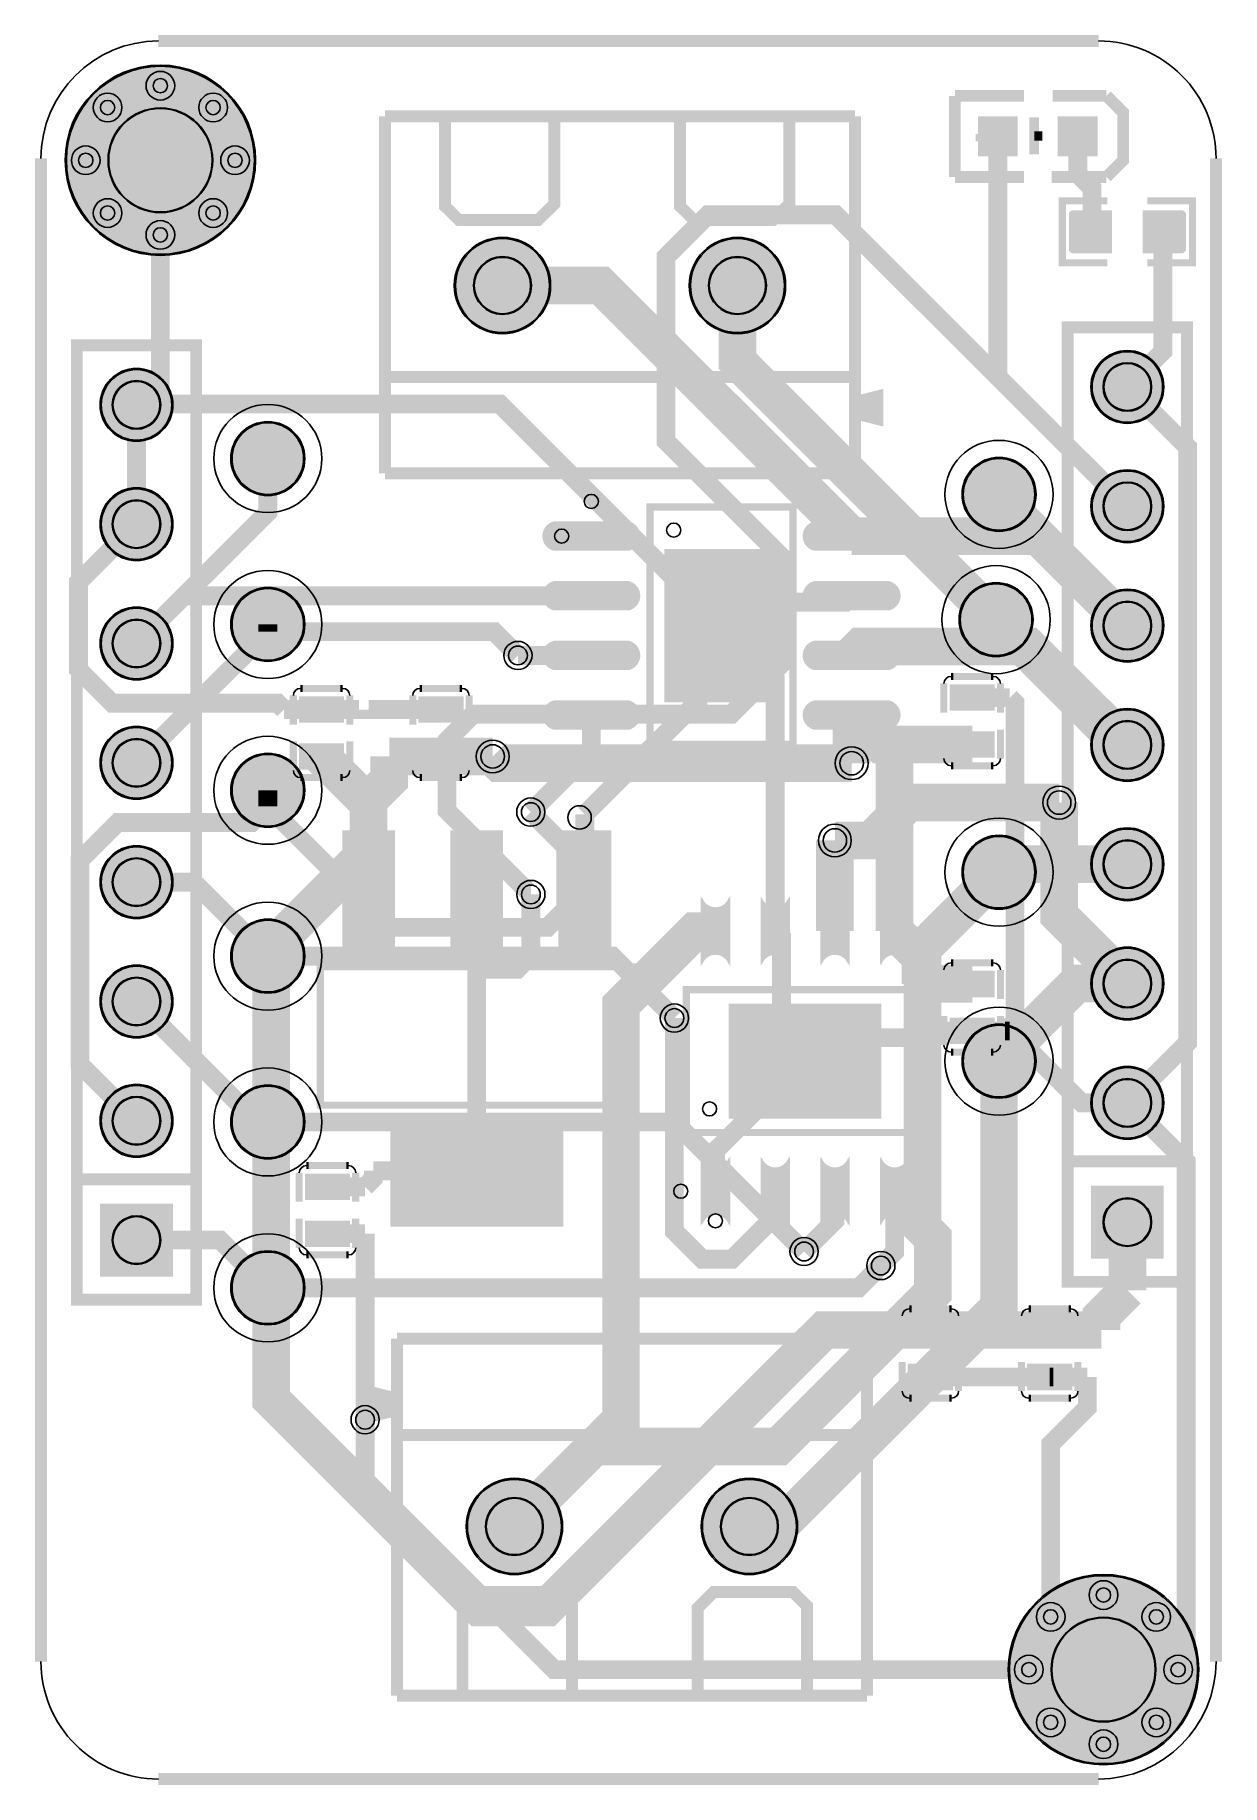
# Model space of a CAD drawing. Header units: millimetres. Extents: x -0.1 to 25.1, y -37.1 to 0.1.
import ezdxf

# ---------------------------------------------------------------- set-up
doc = ezdxf.new("R2010")
doc.units = ezdxf.units.MM
for name, color, linetype, true_color in [('BoardOutLine', 7, 'Continuous', 0xff00ff), ('BottomLayer', 7, 'Continuous', 0x0000ff), ('BottomPasteMaskLayer', 7, 'Continuous', 0x800000), ('BottomSilkLayer', 7, 'Continuous', 0x66cc33), ('BottomSolderMaskLayer', 7, 'Continuous', 0xaa00ff), ('Document', 7, 'Continuous', 0xffffff), ('Hole', 7, 'Continuous', 0x222222), ('Multi-Layer', 7, 'Continuous', 0xc0c0c0), ('TopLayer', 7, 'Continuous', 0xff0000), ('TopPasteMaskLayer', 7, 'Continuous', 0x808080), ('TopSilkLayer', 7, 'Continuous', 0xffcc00), ('TopSolderMaskLayer', 7, 'Continuous', 0x800080)]:
    doc.layers.add(name, color=color, linetype=linetype, true_color=true_color)

msp = doc.modelspace()

# ---------------------------------------------------------------- hatches: boundary and pattern name
at = {"layer": 'BottomLayer'}
for points in [[(4.063999999999908, -8.8900000000001, 1), (5.587999999999909, -8.8900000000001, 1)], [(19.621500000000026, -9.652000000000044, 1), (21.145500000000027, -9.652000000000044, 1)], [(4.063999999999908, -12.420600000000036, 1), (5.587999999999909, -12.420600000000036, 1)], [(19.55800000000005, -12.319000000000074, 1), (21.08200000000005, -12.319000000000074, 1)], [(4.063999999999908, -15.951200000000085, 1), (5.587999999999909, -15.951200000000085, 1)], [(19.621500000000026, -17.695418000000018, 1), (21.145500000000027, -17.695418000000018, 1)], [(4.063999999999908, -19.48180000000002, 1), (5.587999999999909, -19.48180000000002, 1)], [(19.621500000000026, -21.7170000000001, 1), (21.145500000000027, -21.7170000000001, 1)], [(4.063999999999908, -23.01240000000007, 1), (5.587999999999909, -23.01240000000007, 1)], [(4.063999999999908, -26.543000000000006, 1), (5.587999999999909, -26.543000000000006, 1)]]:
    msp.add_hatch(color=256, dxfattribs=at).paths.add_polyline_path(points)
at = {"layer": 'BottomPasteMaskLayer'}
for points in [[(4.063999999999908, -8.8900000000001, 1), (5.587999999999909, -8.8900000000001, 1)], [(19.621500000000026, -9.652000000000044, 1), (21.145500000000027, -9.652000000000044, 1)], [(4.063999999999908, -12.420600000000036, 1), (5.587999999999909, -12.420600000000036, 1)], [(19.55800000000005, -12.319000000000074, 1), (21.08200000000005, -12.319000000000074, 1)], [(4.063999999999908, -15.951200000000085, 1), (5.587999999999909, -15.951200000000085, 1)], [(19.621500000000026, -17.695418000000018, 1), (21.145500000000027, -17.695418000000018, 1)], [(4.063999999999908, -19.48180000000002, 1), (5.587999999999909, -19.48180000000002, 1)], [(19.621500000000026, -21.7170000000001, 1), (21.145500000000027, -21.7170000000001, 1)], [(4.063999999999908, -23.01240000000007, 1), (5.587999999999909, -23.01240000000007, 1)], [(4.063999999999908, -26.543000000000006, 1), (5.587999999999909, -26.543000000000006, 1)]]:
    msp.add_hatch(color=256, dxfattribs=at).paths.add_polyline_path(points)
at = {"layer": 'BottomSolderMaskLayer'}
for points in [[(0.5146039999999639, -2.5400000000000773, 1), (4.565395999999963, -2.5400000000000773, 1)], [(2.234996799999964, -0.9519920000000184, 1), (2.8450031999999634, -0.9519920000000184, 1)], [(1.112062799999977, -1.4170660000000908, 1), (1.722069199999977, -1.4170660000000908, 1)], [(3.3579307999998367, -1.4170660000000908, 1), (3.9679371999998363, -1.4170660000000908, 1)], [(0.6469888000000183, -2.5400000000000773, 1), (1.2569952000000184, -2.5400000000000773, 1)], [(3.8230048000000227, -2.5400000000000773, 1), (4.433011200000022, -2.5400000000000773, 1)], [(1.112062799999977, -3.662934000000064, 1), (1.722069199999977, -3.662934000000064, 1)], [(3.3579307999998367, -3.662934000000064, 1), (3.9679371999998363, -3.662934000000064, 1)], [(2.234996799999964, -4.1280080000000225, 1), (2.8450031999999634, -4.1280080000000225, 1)], [(8.792972000000074, -5.207000000000107, 1), (10.843768000000072, -5.207000000000107, 1)], [(13.792962000000099, -5.207000000000107, 1), (15.843758000000097, -5.207000000000107, 1)], [(22.338601499999918, -7.366000000000099, 1), (23.88939849999992, -7.366000000000099, 1)], [(1.2566014999999253, -7.747000000000071, 1), (2.8073984999999255, -7.747000000000071, 1)], [(4.038599999999908, -8.8900000000001, 1), (5.613399999999908, -8.8900000000001, 1)], [(19.59610000000003, -9.652000000000044, 1), (21.170900000000024, -9.652000000000044, 1)], [(22.338601499999918, -9.906000000000063, 1), (23.88939849999992, -9.906000000000063, 1)], [(1.2566014999999253, -10.287000000000035, 1), (2.8073984999999255, -10.287000000000035, 1)], [(19.532600000000052, -12.319000000000074, 1), (21.107400000000048, -12.319000000000074, 1)], [(4.038599999999908, -12.420600000000036, 1), (5.613399999999908, -12.420600000000036, 1)], [(22.338601499999918, -12.446000000000026, 1), (23.88939849999992, -12.446000000000026, 1)], [(1.2566014999999253, -12.827000000000112, 1), (2.8073984999999255, -12.827000000000112, 1)], [(22.338601499999918, -14.986000000000104, 1), (23.88939849999992, -14.986000000000104, 1)], [(1.2566014999999253, -15.367000000000075, 1), (2.8073984999999255, -15.367000000000075, 1)], [(4.038599999999908, -15.951200000000085, 1), (5.613399999999908, -15.951200000000085, 1)], [(22.338601499999918, -17.526000000000067, 1), (23.88939849999992, -17.526000000000067, 1)], [(1.2566014999999253, -17.90700000000004, 1), (2.8073984999999255, -17.90700000000004, 1)], [(19.59610000000003, -17.695418000000018, 1), (21.170900000000024, -17.695418000000018, 1)], [(4.038599999999908, -19.48180000000002, 1), (5.613399999999908, -19.48180000000002, 1)], [(22.338601499999918, -20.06600000000003, 1), (23.88939849999992, -20.06600000000003, 1)], [(1.2566014999999253, -20.447000000000003, 1), (2.8073984999999255, -20.447000000000003, 1)], [(19.59610000000003, -21.7170000000001, 1), (21.170900000000024, -21.7170000000001, 1)], [(22.338601499999918, -22.60600000000011, 1), (23.88939849999992, -22.60600000000011, 1)], [(1.2566014999999253, -22.98700000000008, 1), (2.8073984999999255, -22.98700000000008, 1)], [(4.038599999999908, -23.01240000000007, 1), (5.613399999999908, -23.01240000000007, 1)], [(22.338588369892364, -25.92138536989239), (22.338588369892364, -24.370588369892516), (23.889411630107475, -24.370588369892516), (23.889411630107475, -25.92138536989239)], [(1.2565883698924836, -26.302385369892477), (1.2565883698924836, -24.751588369892488), (2.807411630107481, -24.751588369892488), (2.807411630107481, -26.302385369892477)], [(4.038599999999908, -26.543000000000006, 1), (5.613399999999908, -26.543000000000006, 1)], [(9.046971999999979, -31.623000000000047, 1), (11.097767999999977, -31.623000000000047, 1)], [(14.046962000000004, -31.623000000000047, 1), (16.097758000000002, -31.623000000000047, 1)], [(20.58060399999988, -34.67100000000005, 1), (24.63139599999988, -34.67100000000005, 1)], [(22.30099679999988, -33.082992000000104, 1), (22.911003199999882, -33.082992000000104, 1)], [(21.178062799999893, -33.54806600000006, 1), (21.788069199999896, -33.54806600000006, 1)], [(23.423930800000093, -33.54806600000006, 1), (24.033937200000096, -33.54806600000006, 1)], [(20.712988799999934, -34.67100000000005, 1), (21.322995199999937, -34.67100000000005, 1)], [(23.889004800000052, -34.67100000000005, 1), (24.499011200000055, -34.67100000000005, 1)], [(21.178062799999893, -35.793934000000036, 1), (21.788069199999896, -35.793934000000036, 1)], [(23.423930800000093, -35.793934000000036, 1), (24.033937200000096, -35.793934000000036, 1)], [(22.30099679999988, -36.259007999999994, 1), (22.911003199999882, -36.259007999999994, 1)]]:
    msp.add_hatch(color=256, dxfattribs=at).paths.add_polyline_path(points)
at = {"layer": 'Document'}
for points in [[(8.54837000000009, -1.524000000000001), (8.54837000000009, -3.55600000000004), (8.802369999999996, -3.810000000000059), (10.707369999999969, -3.810000000000059), (10.961370000000102, -3.55600000000004), (10.961370000000102, -1.524000000000001), (10.834369999999922, -1.524000000000001), (10.834369999999922, -3.4290000000000873), (10.580370000000016, -3.6830000000001064), (8.929369999999949, -3.6830000000001064), (8.675370000000044, -3.4290000000000873), (8.675370000000044, -1.524000000000001)], [(13.548360000000116, -1.524000000000001), (13.548360000000116, -3.55600000000004), (13.802360000000022, -3.810000000000059), (15.707359999999994, -3.810000000000059), (15.9613599999999, -3.55600000000004), (15.9613599999999, -1.524000000000001), (15.834359999999947, -1.524000000000001), (15.834359999999947, -3.4290000000000873), (15.580360000000042, -3.6830000000001064), (13.929359999999974, -3.6830000000001064), (13.675360000000069, -3.4290000000000873), (13.675360000000069, -1.524000000000001)], [(20.273441800000114, -1.7568418000000747), (20.273441800000114, -2.417241800000056), (20.121041799999944, -2.417241800000056), (20.121041799999944, -1.7568418000000747)], [(20.548599999999965, -2.133600000000115), (19.888199999999983, -2.133600000000115), (19.888199999999983, -1.981200000000058), (20.548599999999965, -1.981200000000058)], [(22.40234279999993, -2.081631600000037), (21.741942800000174, -2.081631600000037), (21.741942800000174, -1.9292316000000937), (22.40234279999993, -1.9292316000000937)], [(17.318405799999823, -7.557033400000137), (17.918353799999863, -7.4070210000001), (17.918353799999863, -8.207019400000036), (17.318405799999823, -8.057006999999999)], [(7.5723242000000255, -29.272966600000018), (6.972376199999985, -29.422979000000055), (6.972376199999985, -28.62298060000012), (7.5723242000000255, -28.772993000000042)], [(11.34236999999996, -35.30600000000004), (11.34236999999996, -33.274), (11.088370000000054, -33.020000000000095), (9.183370000000082, -33.020000000000095), (8.929369999999949, -33.274), (8.929369999999949, -35.30600000000004), (9.056370000000129, -35.30600000000004), (9.056370000000129, -33.40100000000007), (9.310370000000034, -33.14700000000005), (10.961370000000102, -33.14700000000005), (11.215370000000007, -33.40100000000007), (11.215370000000007, -35.30600000000004)], [(16.342359999999985, -35.30600000000004), (16.342359999999985, -33.274), (16.08836000000008, -33.020000000000095), (14.183360000000107, -33.020000000000095), (13.929359999999974, -33.274), (13.929359999999974, -35.30600000000004), (14.056359999999927, -35.30600000000004), (14.056359999999927, -33.40100000000007), (14.31036000000006, -33.14700000000005), (15.9613599999999, -33.14700000000005), (16.215360000000032, -33.40100000000007), (16.215360000000032, -35.30600000000004)]]:
    msp.add_hatch(color=256, dxfattribs=at).paths.add_polyline_path(points)
at = {"layer": 'Multi-Layer'}
for points in [[(0.5400039999999637, -2.5400000000000773, 1), (4.539995999999963, -2.5400000000000773, 1)], [(2.234996799999964, -0.9519920000000184, 1), (2.8450031999999634, -0.9519920000000184, 1)], [(1.112062799999977, -1.4170660000000908, 1), (1.722069199999977, -1.4170660000000908, 1)], [(3.3579307999998367, -1.4170660000000908, 1), (3.9679371999998363, -1.4170660000000908, 1)], [(0.6469888000000183, -2.5400000000000773, 1), (1.2569952000000184, -2.5400000000000773, 1)], [(3.8230048000000227, -2.5400000000000773, 1), (4.433011200000022, -2.5400000000000773, 1)], [(1.112062799999977, -3.662934000000064, 1), (1.722069199999977, -3.662934000000064, 1)], [(3.3579307999998367, -3.662934000000064, 1), (3.9679371999998363, -3.662934000000064, 1)], [(2.234996799999964, -4.1280080000000225, 1), (2.8450031999999634, -4.1280080000000225, 1)], [(8.818372000000073, -5.207000000000107, 1), (10.818368000000072, -5.207000000000107, 1)], [(13.818362000000098, -5.207000000000107, 1), (15.818358000000098, -5.207000000000107, 1)], [(22.36400149999992, -7.366000000000099, 1), (23.86399849999992, -7.366000000000099, 1)], [(1.2820014999999254, -7.747000000000071, 1), (2.7819984999999257, -7.747000000000071, 1)], [(22.36400149999992, -9.906000000000063, 1), (23.86399849999992, -9.906000000000063, 1)], [(1.2820014999999254, -10.287000000000035, 1), (2.7819984999999257, -10.287000000000035, 1)], [(22.36400149999992, -12.446000000000026, 1), (23.86399849999992, -12.446000000000026, 1)], [(1.2820014999999254, -12.827000000000112, 1), (2.7819984999999257, -12.827000000000112, 1)], [(22.36400149999992, -14.986000000000104, 1), (23.86399849999992, -14.986000000000104, 1)], [(1.2820014999999254, -15.367000000000075, 1), (2.7819984999999257, -15.367000000000075, 1)], [(22.36400149999992, -17.526000000000067, 1), (23.86399849999992, -17.526000000000067, 1)], [(1.2820014999999254, -17.90700000000004, 1), (2.7819984999999257, -17.90700000000004, 1)], [(22.36400149999992, -20.06600000000003, 1), (23.86399849999992, -20.06600000000003, 1)], [(1.2820014999999254, -20.447000000000003, 1), (2.7819984999999257, -20.447000000000003, 1)], [(22.36400149999992, -22.60600000000011, 1), (23.86399849999992, -22.60600000000011, 1)], [(1.2820014999999254, -22.98700000000008, 1), (2.7819984999999257, -22.98700000000008, 1)], [(22.363988799999902, -25.895985800000062), (22.363988799999902, -24.395988800000055), (23.864011199999936, -24.395988800000055), (23.864011199999936, -25.895985800000062)], [(1.281988800000022, -26.276985800000034), (1.281988800000022, -24.776988800000026), (2.7820111999999426, -24.776988800000026), (2.7820111999999426, -26.276985800000034)], [(9.072371999999978, -31.623000000000047, 1), (11.072367999999978, -31.623000000000047, 1)], [(14.072362000000004, -31.623000000000047, 1), (16.072358000000005, -31.623000000000047, 1)], [(20.60600399999988, -34.67100000000005, 1), (24.60599599999988, -34.67100000000005, 1)], [(22.30099679999988, -33.082992000000104, 1), (22.911003199999882, -33.082992000000104, 1)], [(21.178062799999893, -33.54806600000006, 1), (21.788069199999896, -33.54806600000006, 1)], [(23.423930800000093, -33.54806600000006, 1), (24.033937200000096, -33.54806600000006, 1)], [(20.712988799999934, -34.67100000000005, 1), (21.322995199999937, -34.67100000000005, 1)], [(23.889004800000052, -34.67100000000005, 1), (24.499011200000055, -34.67100000000005, 1)], [(21.178062799999893, -35.793934000000036, 1), (21.788069199999896, -35.793934000000036, 1)], [(23.423930800000093, -35.793934000000036, 1), (24.033937200000096, -35.793934000000036, 1)], [(22.30099679999988, -36.259007999999994, 1), (22.911003199999882, -36.259007999999994, 1)]]:
    msp.add_hatch(color=256, dxfattribs=at).paths.add_polyline_path(points)
at = {"layer": 'TopLayer'}
for points in [[(20.758099199999947, -1.632000800000128), (20.758099199999947, -2.431999200000064), (19.958100800000125, -2.431999200000064), (19.958100800000125, -1.632000800000128)], [(22.459899199999995, -1.632000800000128), (22.459899199999995, -2.431999200000064), (21.659900799999946, -2.431999200000064), (21.659900799999946, -1.632000800000128)], [(22.76398800000004, -3.6319968000000245), (22.76398800000004, -4.496003200000018), (21.95751259999986, -4.496003200000018), (21.95751259999986, -3.6319968000000245)], [(23.464011999999798, -3.6319968000000245), (23.464011999999798, -4.496003200000018), (24.27048739999998, -4.496003200000018), (24.27048739999998, -3.6319968000000245)], [(12.440894599999979, -10.254005400000054, -0.7853981633974483), (12.440894599999979, -10.827994600000054), (10.976889400000005, -10.827994600000054, -0.7853981633974483), (10.976889400000005, -10.254005400000054)], [(17.9791105999999, -10.254005400000054, -0.7853981633974483), (17.9791105999999, -10.827994600000054), (16.515105399999925, -10.827994600000054, -0.7853981633974483), (16.515105399999925, -10.254005400000054)], [(15.677997599999912, -10.846003200000041), (15.677997599999912, -14.045996800000012), (13.278002399999991, -14.045996800000012), (13.278002399999991, -10.846003200000041)], [(12.440894599999979, -11.524005400000036, -0.7853981633974483), (12.440894599999979, -12.097994600000035), (10.976889400000005, -12.097994600000035, -0.7853981633974483), (10.976889400000005, -11.524005400000036)], [(17.9791105999999, -11.524005400000036, -0.7853981633974483), (17.9791105999999, -12.097994600000035), (16.515105399999925, -12.097994600000035, -0.7853981633974483), (16.515105399999925, -11.524005400000036)], [(12.440894599999979, -12.794005400000017, -0.7853981633974483), (12.440894599999979, -13.367994600000017), (10.976889400000005, -13.367994600000017, -0.7853981633974483), (10.976889400000005, -12.794005400000017)], [(17.9791105999999, -12.794005400000017, -0.7853981633974483), (17.9791105999999, -13.367994600000017), (16.515105399999925, -13.367994600000017, -0.7853981633974483), (16.515105399999925, -12.794005400000017)], [(20.211922999999956, -13.728090400000042), (20.211922999999956, -14.228089400000044), (19.411924599999907, -14.228089400000044), (19.411924599999907, -13.728090400000042)], [(5.569076999999993, -14.481911600000103), (5.569076999999993, -13.981912599999987), (6.3690754000000425, -13.981912599999987), (6.3690754000000425, -14.481911600000103)], [(8.908923000000073, -13.982090400000061), (8.908923000000073, -14.482089400000064), (8.108924600000023, -14.482089400000064), (8.108924600000023, -13.982090400000061)], [(12.440894599999979, -14.0640054, -0.7853981633974483), (12.440894599999979, -14.637994599999999), (10.976889400000005, -14.637994599999999, -0.7853981633974483), (10.976889400000005, -14.0640054)], [(17.9791105999999, -14.0640054, -0.7853981633974483), (17.9791105999999, -14.637994599999999), (16.515105399999925, -14.637994599999999, -0.7853981633974483), (16.515105399999925, -14.0640054)], [(20.211922999999956, -14.728088400000047), (20.211922999999956, -15.22808740000005), (19.411924599999907, -15.22808740000005), (19.411924599999907, -14.728088400000047)], [(5.569076999999993, -15.481909600000108), (5.569076999999993, -14.981910600000106), (6.3690754000000425, -14.981910600000106), (6.3690754000000425, -15.481909600000108)], [(8.908923000000073, -14.982088399999952), (8.908923000000073, -15.482087400000069), (8.108924600000023, -15.482087400000069), (8.108924600000023, -14.982088399999952)], [(6.42101839999998, -19.36206440000001), (6.42101839999998, -16.86206940000011), (7.521041599999876, -16.86206940000011), (7.521041599999876, -19.36206440000001)], [(8.72098840000001, -19.36206440000001), (8.72098840000001, -16.86206940000011), (9.821011599999906, -16.86206940000011), (9.821011599999906, -19.36206440000001)], [(11.02095840000004, -19.36206440000001), (11.02095840000004, -16.86206940000011), (12.120981599999936, -16.86206940000011), (12.120981599999936, -19.36206440000001)], [(14.637994599999999, -18.215889400000037, -0.7853981633974483), (14.0640054, -18.215889400000037), (14.0640054, -19.67989460000001, -0.7853981633974483), (14.637994599999999, -19.67989460000001)], [(15.90799459999998, -18.215889400000037, -0.7853981633974483), (15.334005399999981, -18.215889400000037), (15.334005399999981, -19.67989460000001, -0.7853981633974483), (15.90799459999998, -19.67989460000001)], [(17.177994599999963, -18.215889400000037, -0.7853981633974483), (16.604005399999963, -18.215889400000037), (16.604005399999963, -19.67989460000001, -0.7853981633974483), (17.177994599999963, -19.67989460000001)], [(18.447994599999944, -18.215889400000037, -0.7853981633974483), (17.874005399999945, -18.215889400000037), (17.874005399999945, -19.67989460000001, -0.7853981633974483), (18.447994599999944, -19.67989460000001)], [(19.412077000000068, -20.323911600000088), (19.412077000000068, -19.82391259999997), (20.21207539999989, -19.82391259999997), (20.21207539999989, -20.323911600000088)], [(14.6560032000001, -20.517002400000024), (17.855996799999843, -20.517002400000024), (17.855996799999843, -22.91699760000006), (14.6560032000001, -22.91699760000006)], [(19.412077000000068, -21.323909600000093), (19.412077000000068, -20.82391060000009), (20.21207539999989, -20.82391060000009), (20.21207539999989, -21.323909600000093)], [(7.471003600000017, -22.88202179999996), (11.070996399999899, -22.88202179999996), (11.070996399999899, -25.222022200000083), (7.471003600000017, -25.222022200000083)], [(14.637994599999999, -23.75410540000007, -0.7853981633974483), (14.0640054, -23.75410540000007), (14.0640054, -25.218110600000045, -0.7853981633974483), (14.637994599999999, -25.218110600000045)], [(15.90799459999998, -23.75410540000007, -0.7853981633974483), (15.334005399999981, -23.75410540000007), (15.334005399999981, -25.218110600000045, -0.7853981633974483), (15.90799459999998, -25.218110600000045)], [(17.177994599999963, -23.75410540000007, -0.7853981633974483), (16.604005399999963, -23.75410540000007), (16.604005399999963, -25.218110600000045, -0.7853981633974483), (17.177994599999963, -25.218110600000045)], [(18.447994599999944, -23.75410540000007, -0.7853981633974483), (17.874005399999945, -23.75410540000007), (17.874005399999945, -25.218110600000045, -0.7853981633974483), (18.447994599999944, -25.218110600000045)], [(6.495542, -24.14209040000003), (6.495542, -24.64208940000003), (5.695543599999951, -24.64208940000003), (5.695543599999951, -24.14209040000003)], [(6.495542, -25.142088400000034), (6.495542, -25.64208740000015), (5.695543599999951, -25.64208740000015), (5.695543599999951, -25.142088400000034)], [(19.322922999999832, -27.19009040000003), (19.322922999999832, -27.690089400000033), (18.52292460000001, -27.690089400000033), (18.52292460000001, -27.19009040000003)], [(21.862922999999796, -27.19009040000003), (21.862922999999796, -27.690089400000033), (21.062924599999974, -27.690089400000033), (21.062924599999974, -27.19009040000003)], [(19.322922999999832, -28.190088400000036), (19.322922999999832, -28.690087400000152), (18.52292460000001, -28.690087400000152), (18.52292460000001, -28.190088400000036)], [(21.862922999999796, -28.190088400000036), (21.862922999999796, -28.690087400000152), (21.062924599999974, -28.690087400000152), (21.062924599999974, -28.190088400000036)]]:
    msp.add_hatch(color=256, dxfattribs=at).paths.add_polyline_path(points)
at = {"layer": 'TopPasteMaskLayer'}
for points in [[(20.758099199999947, -1.632000800000128), (20.758099199999947, -2.431999200000064), (19.958100800000125, -2.431999200000064), (19.958100800000125, -1.632000800000128)], [(22.459899199999995, -1.632000800000128), (22.459899199999995, -2.431999200000064), (21.659900799999946, -2.431999200000064), (21.659900799999946, -1.632000800000128)], [(21.91898079999976, -4.513986400000022), (22.718979200000035, -4.513986400000022), (22.76899179999998, -4.463973800000076), (22.76899179999998, -4.236008800000036), (22.398990000000026, -4.236008800000036), (22.398990000000026, -3.906012000000146), (22.76899179999998, -3.906012000000146), (22.76899179999998, -3.6639754000000266), (22.718979200000035, -3.613988200000108), (21.91898079999976, -3.613988200000108), (21.868993599999953, -3.6639754000000266), (21.868993599999953, -4.463973800000076)], [(23.468990400000052, -4.463973800000076), (23.468990400000052, -4.236008800000036), (23.848974399999975, -4.236008800000036), (23.848974399999975, -3.906012000000146), (23.468990400000052, -3.906012000000146), (23.468990400000052, -3.6639754000000266), (23.518977599999857, -3.613988200000108), (24.308968400000026, -3.613988200000108), (24.35898099999997, -3.6639754000000266), (24.35898099999997, -4.463973800000076), (24.308968400000026, -4.513986400000022), (23.518977599999857, -4.513986400000022)], [(12.440894599999979, -10.254005400000054, -0.7853981633974483), (12.440894599999979, -10.827994600000054), (10.976889400000005, -10.827994600000054, -0.7853981633974483), (10.976889400000005, -10.254005400000054)], [(17.9791105999999, -10.254005400000054, -0.7853981633974483), (17.9791105999999, -10.827994600000054), (16.515105399999925, -10.827994600000054, -0.7853981633974483), (16.515105399999925, -10.254005400000054)], [(15.677997599999912, -10.846003200000041), (15.677997599999912, -14.045996800000012), (13.278002399999991, -14.045996800000012), (13.278002399999991, -10.846003200000041)], [(12.440894599999979, -11.524005400000036, -0.7853981633974483), (12.440894599999979, -12.097994600000035), (10.976889400000005, -12.097994600000035, -0.7853981633974483), (10.976889400000005, -11.524005400000036)], [(17.9791105999999, -11.524005400000036, -0.7853981633974483), (17.9791105999999, -12.097994600000035), (16.515105399999925, -12.097994600000035, -0.7853981633974483), (16.515105399999925, -11.524005400000036)], [(12.440894599999979, -12.794005400000017, -0.7853981633974483), (12.440894599999979, -13.367994600000017), (10.976889400000005, -13.367994600000017, -0.7853981633974483), (10.976889400000005, -12.794005400000017)], [(17.9791105999999, -12.794005400000017, -0.7853981633974483), (17.9791105999999, -13.367994600000017), (16.515105399999925, -13.367994600000017, -0.7853981633974483), (16.515105399999925, -12.794005400000017)], [(20.211922999999956, -13.728090400000042), (20.211922999999956, -14.228089400000044), (19.411924599999907, -14.228089400000044), (19.411924599999907, -13.728090400000042)], [(5.569076999999993, -14.481911600000103), (5.569076999999993, -13.981912599999987), (6.3690754000000425, -13.981912599999987), (6.3690754000000425, -14.481911600000103)], [(8.908923000000073, -13.982090400000061), (8.908923000000073, -14.482089400000064), (8.108924600000023, -14.482089400000064), (8.108924600000023, -13.982090400000061)], [(12.440894599999979, -14.0640054, -0.7853981633974483), (12.440894599999979, -14.637994599999999), (10.976889400000005, -14.637994599999999, -0.7853981633974483), (10.976889400000005, -14.0640054)], [(17.9791105999999, -14.0640054, -0.7853981633974483), (17.9791105999999, -14.637994599999999), (16.515105399999925, -14.637994599999999, -0.7853981633974483), (16.515105399999925, -14.0640054)], [(20.211922999999956, -14.728088400000047), (20.211922999999956, -15.22808740000005), (19.411924599999907, -15.22808740000005), (19.411924599999907, -14.728088400000047)], [(5.569076999999993, -15.481909600000108), (5.569076999999993, -14.981910600000106), (6.3690754000000425, -14.981910600000106), (6.3690754000000425, -15.481909600000108)], [(8.908923000000073, -14.982088399999952), (8.908923000000073, -15.482087400000069), (8.108924600000023, -15.482087400000069), (8.108924600000023, -14.982088399999952)], [(6.42101839999998, -19.36206440000001), (6.42101839999998, -16.86206940000011), (7.521041599999876, -16.86206940000011), (7.521041599999876, -19.36206440000001)], [(8.72098840000001, -19.36206440000001), (8.72098840000001, -16.86206940000011), (9.821011599999906, -16.86206940000011), (9.821011599999906, -19.36206440000001)], [(11.02095840000004, -19.36206440000001), (11.02095840000004, -16.86206940000011), (12.120981599999936, -16.86206940000011), (12.120981599999936, -19.36206440000001)], [(14.637994599999999, -18.215889400000037, -0.7853981633974483), (14.0640054, -18.215889400000037), (14.0640054, -19.67989460000001, -0.7853981633974483), (14.637994599999999, -19.67989460000001)], [(15.90799459999998, -18.215889400000037, -0.7853981633974483), (15.334005399999981, -18.215889400000037), (15.334005399999981, -19.67989460000001, -0.7853981633974483), (15.90799459999998, -19.67989460000001)], [(17.177994599999963, -18.215889400000037, -0.7853981633974483), (16.604005399999963, -18.215889400000037), (16.604005399999963, -19.67989460000001, -0.7853981633974483), (17.177994599999963, -19.67989460000001)], [(18.447994599999944, -18.215889400000037, -0.7853981633974483), (17.874005399999945, -18.215889400000037), (17.874005399999945, -19.67989460000001, -0.7853981633974483), (18.447994599999944, -19.67989460000001)], [(19.412077000000068, -20.323911600000088), (19.412077000000068, -19.82391259999997), (20.21207539999989, -19.82391259999997), (20.21207539999989, -20.323911600000088)], [(14.6560032000001, -20.517002400000024), (17.855996799999843, -20.517002400000024), (17.855996799999843, -22.91699760000006), (14.6560032000001, -22.91699760000006)], [(19.412077000000068, -21.323909600000093), (19.412077000000068, -20.82391060000009), (20.21207539999989, -20.82391060000009), (20.21207539999989, -21.323909600000093)], [(7.471003600000017, -22.88202179999996), (11.070996399999899, -22.88202179999996), (11.070996399999899, -25.222022200000083), (7.471003600000017, -25.222022200000083)], [(14.637994599999999, -23.75410540000007, -0.7853981633974483), (14.0640054, -23.75410540000007), (14.0640054, -25.218110600000045, -0.7853981633974483), (14.637994599999999, -25.218110600000045)], [(15.90799459999998, -23.75410540000007, -0.7853981633974483), (15.334005399999981, -23.75410540000007), (15.334005399999981, -25.218110600000045, -0.7853981633974483), (15.90799459999998, -25.218110600000045)], [(17.177994599999963, -23.75410540000007, -0.7853981633974483), (16.604005399999963, -23.75410540000007), (16.604005399999963, -25.218110600000045, -0.7853981633974483), (17.177994599999963, -25.218110600000045)], [(18.447994599999944, -23.75410540000007, -0.7853981633974483), (17.874005399999945, -23.75410540000007), (17.874005399999945, -25.218110600000045, -0.7853981633974483), (18.447994599999944, -25.218110600000045)], [(6.495542, -24.14209040000003), (6.495542, -24.64208940000003), (5.695543599999951, -24.64208940000003), (5.695543599999951, -24.14209040000003)], [(6.495542, -25.142088400000034), (6.495542, -25.64208740000015), (5.695543599999951, -25.64208740000015), (5.695543599999951, -25.142088400000034)], [(19.322922999999832, -27.19009040000003), (19.322922999999832, -27.690089400000033), (18.52292460000001, -27.690089400000033), (18.52292460000001, -27.19009040000003)], [(21.862922999999796, -27.19009040000003), (21.862922999999796, -27.690089400000033), (21.062924599999974, -27.690089400000033), (21.062924599999974, -27.19009040000003)], [(19.322922999999832, -28.190088400000036), (19.322922999999832, -28.690087400000152), (18.52292460000001, -28.690087400000152), (18.52292460000001, -28.190088400000036)], [(21.862922999999796, -28.190088400000036), (21.862922999999796, -28.690087400000152), (21.062924599999974, -28.690087400000152), (21.062924599999974, -28.190088400000036)]]:
    msp.add_hatch(color=256, dxfattribs=at).paths.add_polyline_path(points)
at = {"layer": 'TopSilkLayer'}
for points in [[(17.318354999999997, -7.557007999999996), (17.918353799999863, -7.406995600000073), (17.918353799999863, -8.206994000000122), (17.318354999999997, -8.056981600000086)], [(7.572375000000079, -29.272992000000045), (6.972376199999985, -29.42300440000008), (6.972376199999985, -28.623006000000032), (7.572375000000079, -28.77301840000007)]]:
    msp.add_hatch(color=256, dxfattribs=at).paths.add_polyline_path(points)
at = {"layer": 'TopSolderMaskLayer'}
for points in [[(0.5146039999999639, -2.5400000000000773, 1), (4.565395999999963, -2.5400000000000773, 1)], [(2.234996799999964, -0.9519920000000184, 1), (2.8450031999999634, -0.9519920000000184, 1)], [(1.112062799999977, -1.4170660000000908, 1), (1.722069199999977, -1.4170660000000908, 1)], [(3.3579307999998367, -1.4170660000000908, 1), (3.9679371999998363, -1.4170660000000908, 1)], [(20.783499200000165, -1.6066008000001375), (20.783499200000165, -2.4573992000000544), (19.932700799999907, -2.4573992000000544), (19.932700799999907, -1.6066008000001375)], [(22.485299199999986, -1.6066008000001375), (22.485299199999986, -2.4573992000000544), (21.634500799999955, -2.4573992000000544), (21.634500799999955, -1.6066008000001375)], [(0.6469888000000183, -2.5400000000000773, 1), (1.2569952000000184, -2.5400000000000773, 1)], [(3.8230048000000227, -2.5400000000000773, 1), (4.433011200000022, -2.5400000000000773, 1)], [(1.112062799999977, -3.662934000000064, 1), (1.722069199999977, -3.662934000000064, 1)], [(3.3579307999998367, -3.662934000000064, 1), (3.9679371999998363, -3.662934000000064, 1)], [(22.789395199773367, -3.606596800000034), (22.789395199773367, -4.521403200000009), (21.932119799773204, -4.521403200000009), (21.932119799773204, -3.606596800000034)], [(23.4386048002267, -3.606596800000034), (23.4386048002267, -4.521403200000009), (24.295880200226634, -4.521403200000009), (24.295880200226634, -3.606596800000034)], [(2.234996799999964, -4.1280080000000225, 1), (2.8450031999999634, -4.1280080000000225, 1)], [(8.792972000000074, -5.207000000000107, 1), (10.843768000000072, -5.207000000000107, 1)], [(13.792962000000099, -5.207000000000107, 1), (15.843758000000097, -5.207000000000107, 1)], [(22.338601499999918, -7.366000000000099, 1), (23.88939849999992, -7.366000000000099, 1)], [(1.2566014999999253, -7.747000000000071, 1), (2.8073984999999255, -7.747000000000071, 1)], [(22.338601499999918, -9.906000000000063, 1), (23.88939849999992, -9.906000000000063, 1)], [(1.2566014999999253, -10.287000000000035, 1), (2.8073984999999255, -10.287000000000035, 1)], [(12.5056793243117, -10.228605400000054, -0.7853981633974483), (12.5056793243117, -10.853394600000053), (10.912104675688056, -10.853394600000053, -0.7853981633974483), (10.912104675688056, -10.228605400000054)], [(18.043895324311848, -10.228605400000054, -0.7853981633974483), (18.043895324311848, -10.853394600000053), (16.450320675688204, -10.853394600000053, -0.7853981633974483), (16.450320675688204, -10.228605400000054)], [(15.697047600000019, -10.812136533333387), (15.697047600000019, -14.079863466666666), (13.258952400000112, -14.079863466666666), (13.258952400000112, -10.812136533333387)], [(12.5056793243117, -11.498605400000036, -0.7853981633974483), (12.5056793243117, -12.123394600000035), (10.912104675688056, -12.123394600000035, -0.7853981633974483), (10.912104675688056, -11.498605400000036)], [(18.043895324311848, -11.498605400000036, -0.7853981633974483), (18.043895324311848, -12.123394600000035), (16.450320675688204, -12.123394600000035, -0.7853981633974483), (16.450320675688204, -11.498605400000036)], [(22.338601499999918, -12.446000000000026, 1), (23.88939849999992, -12.446000000000026, 1)], [(1.2566014999999253, -12.827000000000112, 1), (2.8073984999999255, -12.827000000000112, 1)], [(12.5056793243117, -12.768605400000018, -0.7853981633974483), (12.5056793243117, -13.393394600000017), (10.912104675688056, -13.393394600000017, -0.7853981633974483), (10.912104675688056, -12.768605400000018)], [(18.043895324311848, -12.768605400000018, -0.7853981633974483), (18.043895324311848, -13.393394600000017), (16.450320675688204, -13.393394600000017, -0.7853981633974483), (16.450320675688204, -12.768605400000018)], [(20.293187516128796, -13.696335561290311), (20.293187516128796, -14.25983456129029), (19.33062911612899, -14.25983456129029), (19.33062911612899, -13.696335561290311)], [(5.4878124838709255, -14.513666438709834), (5.4878124838709255, -13.950167438709741), (6.45037088387096, -13.950167438709741), (6.45037088387096, -14.513666438709834)], [(8.99018751612914, -13.95033556129033), (8.99018751612914, -14.51383456129031), (8.027629116129106, -14.51383456129031), (8.027629116129106, -13.95033556129033)], [(12.5056793243117, -14.0386054, -0.7853981633974483), (12.5056793243117, -14.663394599999998), (10.912104675688056, -14.663394599999998, -0.7853981633974483), (10.912104675688056, -14.0386054)], [(18.043895324311848, -14.0386054, -0.7853981633974483), (18.043895324311848, -14.663394599999998), (16.450320675688204, -14.663394599999998, -0.7853981633974483), (16.450320675688204, -14.0386054)], [(22.338601499999918, -14.986000000000104, 1), (23.88939849999992, -14.986000000000104, 1)], [(1.2566014999999253, -15.367000000000075, 1), (2.8073984999999255, -15.367000000000075, 1)], [(20.293187516128796, -14.696333561290317), (20.293187516128796, -15.259832561290409), (19.33062911612899, -15.259832561290409), (19.33062911612899, -14.696333561290317)], [(5.4878124838709255, -15.513664438709839), (5.4878124838709255, -14.950165438709746), (6.45037088387096, -14.950165438709746), (6.45037088387096, -15.513664438709839)], [(8.99018751612914, -14.950333561290336), (8.99018751612914, -15.513832561290428), (8.027629116129106, -15.513832561290428), (8.027629116129106, -14.950333561290336)], [(22.338601499999918, -17.526000000000067, 1), (23.88939849999992, -17.526000000000067, 1)], [(1.2566014999999253, -17.90700000000004, 1), (2.8073984999999255, -17.90700000000004, 1)], [(6.409842141935428, -19.419795778299203), (6.409842141935428, -16.804346232844637), (7.532217858064428, -16.804346232844637), (7.532217858064428, -19.419795778299203)], [(8.709812141935458, -19.419795778299203), (8.709812141935458, -16.804346232844637), (9.832187858064458, -16.804346232844637), (9.832187858064458, -19.419795778299203)], [(11.009782141935489, -19.419795778299203), (11.009782141935489, -16.804346232844637), (12.132157858064488, -16.804346232844637), (12.132157858064488, -19.419795778299203)], [(14.663394599999998, -18.197643161404017, -0.7853981633974483), (14.0386054, -18.197643161404017), (14.0386054, -19.698140838596146, -0.7853981633974483), (14.663394599999998, -19.698140838596146)], [(15.93339459999998, -18.197643161404017, -0.7853981633974483), (15.308605399999982, -18.197643161404017), (15.308605399999982, -19.698140838596146, -0.7853981633974483), (15.93339459999998, -19.698140838596146)], [(17.203394599999964, -18.197643161404017, -0.7853981633974483), (16.57860539999996, -18.197643161404017), (16.57860539999996, -19.698140838596146, -0.7853981633974483), (17.203394599999964, -19.698140838596146)], [(18.473394599999946, -18.197643161404017, -0.7853981633974483), (17.848605399999943, -18.197643161404017), (17.848605399999943, -19.698140838596146, -0.7853981633974483), (18.473394599999946, -19.698140838596146)], [(22.338601499999918, -20.06600000000003, 1), (23.88939849999992, -20.06600000000003, 1)], [(1.2566014999999253, -20.447000000000003, 1), (2.8073984999999255, -20.447000000000003, 1)], [(19.330812483871227, -20.355666438709818), (19.330812483871227, -19.792167438709726), (20.293370883870807, -19.792167438709726), (20.293370883870807, -20.355666438709818)], [(14.63060320000011, -20.491602400000033), (17.881396799999834, -20.491602400000033), (17.881396799999834, -22.94239760000005), (14.63060320000011, -22.94239760000005)], [(19.330812483871227, -21.355664438709823), (19.330812483871227, -20.792165438709844), (20.293370883870807, -20.792165438709844), (20.293370883870807, -21.355664438709823)], [(22.338601499999918, -22.60600000000011, 1), (23.88939849999992, -22.60600000000011, 1)], [(1.2566014999999253, -22.98700000000008, 1), (2.8073984999999255, -22.98700000000008, 1)], [(7.431926761756699, -22.86551176415776), (11.110073238243217, -22.86551176415776), (11.110073238243217, -25.2385322358424), (7.431926761756699, -25.2385322358424)], [(14.663394599999998, -23.73585916140405, -0.7853981633974483), (14.0386054, -23.73585916140405), (14.0386054, -25.23635683859618, -0.7853981633974483), (14.663394599999998, -25.23635683859618)], [(15.93339459999998, -23.73585916140405, -0.7853981633974483), (15.308605399999982, -23.73585916140405), (15.308605399999982, -25.23635683859618, -0.7853981633974483), (15.93339459999998, -25.23635683859618)], [(17.203394599999964, -23.73585916140405, -0.7853981633974483), (16.57860539999996, -23.73585916140405), (16.57860539999996, -25.23635683859618, -0.7853981633974483), (17.203394599999964, -25.23635683859618)], [(18.473394599999946, -23.73585916140405, -0.7853981633974483), (17.848605399999943, -23.73585916140405), (17.848605399999943, -25.23635683859618, -0.7853981633974483), (18.473394599999946, -25.23635683859618)], [(6.576832322580572, -24.1103355612903), (6.576832322580572, -24.673834561290278), (5.614273922580537, -24.673834561290278), (5.614273922580537, -24.1103355612903)], [(22.338588369892364, -25.92138536989239), (22.338588369892364, -24.370588369892516), (23.889411630107475, -24.370588369892516), (23.889411630107475, -25.92138536989239)], [(1.2565883698924836, -26.302385369892477), (1.2565883698924836, -24.751588369892488), (2.807411630107481, -24.751588369892488), (2.807411630107481, -26.302385369892477)], [(6.576832322580572, -25.110333561290304), (6.576832322580572, -25.673832561290396), (5.614273922580537, -25.673832561290396), (5.614273922580537, -25.110333561290304)], [(19.4041875161289, -27.1583355612903), (19.4041875161289, -27.72183456129028), (18.441629116129093, -27.72183456129028), (18.441629116129093, -27.1583355612903)], [(21.944187516128864, -27.1583355612903), (21.944187516128864, -27.72183456129028), (20.981629116129056, -27.72183456129028), (20.981629116129056, -27.1583355612903)], [(19.4041875161289, -28.158333561290306), (19.4041875161289, -28.721832561290398), (18.441629116129093, -28.721832561290398), (18.441629116129093, -28.158333561290306)], [(21.944187516128864, -28.158333561290306), (21.944187516128864, -28.721832561290398), (20.981629116129056, -28.721832561290398), (20.981629116129056, -28.158333561290306)], [(9.046971999999979, -31.623000000000047, 1), (11.097767999999977, -31.623000000000047, 1)], [(14.046962000000004, -31.623000000000047, 1), (16.097758000000002, -31.623000000000047, 1)], [(20.58060399999988, -34.67100000000005, 1), (24.63139599999988, -34.67100000000005, 1)], [(22.30099679999988, -33.082992000000104, 1), (22.911003199999882, -33.082992000000104, 1)], [(21.178062799999893, -33.54806600000006, 1), (21.788069199999896, -33.54806600000006, 1)], [(23.423930800000093, -33.54806600000006, 1), (24.033937200000096, -33.54806600000006, 1)], [(20.712988799999934, -34.67100000000005, 1), (21.322995199999937, -34.67100000000005, 1)], [(23.889004800000052, -34.67100000000005, 1), (24.499011200000055, -34.67100000000005, 1)], [(21.178062799999893, -35.793934000000036, 1), (21.788069199999896, -35.793934000000036, 1)], [(23.423930800000093, -35.793934000000036, 1), (24.033937200000096, -35.793934000000036, 1)], [(22.30099679999988, -36.259007999999994, 1), (22.911003199999882, -36.259007999999994, 1)]]:
    msp.add_hatch(color=256, dxfattribs=at).paths.add_polyline_path(points)

# ---------------------------------------------------------------- linework, layer by layer
at = {"layer": 'BoardOutLine', "const_width": 0.254}
for points in [[(2.4999950000000126, 0), (22.50000579999994, 0)], [(0, -34.50000720000003), (0, -2.4999950000001263)], [(25.00000079999984, -2.4999950000001263), (25.00000079999984, -34.50000720000003)], [(22.50000579999994, -37.00000220000004), (2.4999950000000126, -37.00000220000004)]]:
    msp.add_lwpolyline(points, dxfattribs=at)
at = {"layer": 'BoardOutLine'}
for centre, start, end in [((2.4999950000000126, -2.4999950000001263), 90, 180), ((22.50000579999994, -2.4999950000001263), 359.9999999999988, 90), ((2.4999950000000126, -34.50000720000014), 179.99999999999883, 270), ((22.50000579999994, -34.50000720000014), 270, 0)]:
    msp.add_arc(centre, 2.4999949999999997, start, end, dxfattribs=at)
at = {"layer": 'BottomLayer'}
for points, const_width in [([(1.417065999999977, -1.4170660000000908), (2.0749259999998912, -1.4170660000000908), (2.5399999999999636, -0.9519920000000184)], 0.3999992), ([(3.6629339999998365, -1.4170660000000908), (3.005074000000036, -1.4170660000000908), (2.5399999999999636, -0.9519920000000184)], 0.3999992), ([(0.9519920000000184, -2.5400000000000773), (2.5399999999999636, -2.5400000000000773)], 0.3999992), ([(4.1280080000000225, -2.5400000000000773), (2.5399999999999636, -2.5400000000000773)], 0.3999992), ([(1.417065999999977, -3.662934000000064), (2.0749259999998912, -3.662934000000064), (2.5399999999999636, -4.1280080000000225)], 0.3999992), ([(3.6629339999998365, -3.662934000000064), (3.005074000000036, -3.662934000000064), (2.5399999999999636, -4.1280080000000225)], 0.3999992), ([(23.11399999999992, -9.906000000000063), (16.908780000000093, -3.7007800000001225), (14.19326599999988, -3.7007800000001225), (13.299440000000118, -4.594605999999999), (13.299440000000118, -8.523732000000109), (15.807435999999939, -11.031728000000044), (15.807435999999939, -13.210794000000078), (14.686788000000092, -14.331442000000038), (9.199117999999885, -14.331442000000038), (8.636761999999976, -14.89379800000006), (8.636761999999976, -16.384524000000056), (10.42111199999988, -18.168874000000073), (10.42314399999998, -18.168874000000073)], 0.3999992), ([(2.5399999999999636, -7.72642600000006), (2.5399999999999636, -4.1280080000000225)], 0.3999992), ([(14.818360000000098, -5.207000000000107), (14.818360000000098, -6.8173600000001215), (20.32000000000005, -12.319000000000074)], 0.7999984), ([(2.5399999999999636, -7.72642600000006), (2.0525740000000496, -7.72642600000006), (2.0319999999999254, -7.747000000000071)], 0.3999992), ([(13.977874000000043, -11.946128000000044), (9.758171999999945, -7.72642600000006), (2.5399999999999636, -7.72642600000006)], 0.3999992), ([(2.0319999999999254, -12.827000000000112), (4.825999999999908, -10.033000000000015), (4.825999999999908, -8.8900000000001)], 0.3999992), ([(23.11399999999992, -12.446000000000026), (20.383500000000026, -9.71550000000002), (20.383500000000026, -9.652000000000044)], 0.7999984), ([(23.11399999999992, -14.986000000000104), (22.986999999999966, -14.986000000000104), (20.32000000000005, -12.319000000000074)], 0.7999984), ([(4.825999999999908, -12.573000000000093), (4.825999999999908, -12.420600000000036)], 0.3999992), ([(2.0319999999999254, -15.367000000000075), (4.825999999999908, -12.573000000000093)], 0.3999992), ([(4.825999999999908, -12.573000000000093), (9.640316000000098, -12.573000000000093), (10.148315999999909, -13.081000000000017)], 0.3999992), ([(13.977874000000043, -12.94612600000005), (14.977872000000048, -12.94612600000005)], 0.3999992), ([(17.247107999999912, -15.37462000000005), (9.752075999999875, -15.37462000000005), (9.609581999999932, -15.232126000000108)], 0.7999984), ([(4.825999999999908, -16.29410000000007), (4.825999999999908, -15.951200000000085)], 0.3999992), ([(16.890999999999963, -17.01927000000012), (17.658587999999895, -17.01927000000012), (18.464783999999895, -16.21307400000012), (21.663151999999968, -16.21307400000012)], 0.7999984), ([(2.0319999999999254, -22.98700000000008), (0.8285480000000689, -21.78354800000011), (0.8285480000000689, -17.443196000000057), (1.6347439999999551, -16.637000000000057), (4.483100000000036, -16.637000000000057), (4.825999999999908, -16.29410000000007)], 0.3999992), ([(4.825999999999908, -16.29410000000007), (7.402067999999986, -18.870168000000035), (10.774172000000021, -18.870168000000035), (11.16736400000002, -18.476976000000036), (11.16736400000002, -17.16151000000002), (10.42111199999988, -16.415257999999994)], 0.3999992), ([(20.383500000000026, -17.695418000000018), (20.552917999999977, -17.526000000000067), (23.11399999999992, -17.526000000000067)], 0.7999984), ([(10.072369999999978, -31.623000000000047), (11.77315400000009, -29.92221600000005), (15.690341999999987, -29.92221600000005), (18.976847999999904, -26.635710000000017), (18.976847999999904, -25.48331200000007), (18.752566, -25.259030000000052), (18.752566, -19.326352000000156), (20.383500000000026, -17.695418000000018)], 0.7999984), ([(2.0319999999999254, -17.90700000000004), (3.25120000000004, -17.90700000000004), (4.825999999999908, -19.48180000000002)], 0.3999992), ([(4.825999999999908, -19.48180000000002), (12.157963999999879, -19.48180000000002), (13.476223999999888, -20.80006000000003)], 0.3999992), ([(23.11399999999992, -20.06600000000003), (22.034499999999866, -20.06600000000003), (20.383500000000026, -21.7170000000001)], 0.7999984), ([(2.0319999999999254, -20.447000000000003), (4.597399999999993, -23.01240000000007), (4.825999999999908, -23.01240000000007)], 0.3999992), ([(15.072360000000003, -31.623000000000047), (15.714726000000041, -31.623000000000047), (20.383500000000026, -26.954226000000062), (20.383500000000026, -21.7170000000001)], 0.7999984), ([(16.75612599999988, -22.21712600000012), (15.756128000000103, -22.21712600000012)], 0.3999992), ([(4.825999999999908, -23.01240000000007), (13.478255999999988, -23.01240000000007), (16.23567999999989, -25.769824000000085)], 0.3999992), ([(2.0319999999999254, -25.527000000000044), (3.810000000000059, -25.527000000000044), (4.825999999999908, -26.543000000000006)], 0.3999992), ([(4.825999999999908, -26.543000000000006), (17.39493600000003, -26.543000000000006), (17.869154000000094, -26.068782000000056)], 0.3999992), ([(21.017991999999936, -34.67100000000005), (10.917427999999859, -34.67100000000005), (6.896100000000047, -30.649672000000123), (6.896100000000047, -29.350208000000066)], 0.3999992), ([(21.483065999999894, -33.54806600000006), (22.140925999999922, -33.54806600000006), (22.60599999999988, -33.082992000000104)], 0.3999992), ([(23.728934000000095, -33.54806600000006), (23.071074000000067, -33.54806600000006), (22.60599999999988, -33.082992000000104)], 0.3999992), ([(21.017991999999936, -34.67100000000005), (22.60599999999988, -34.67100000000005)], 0.3999992), ([(24.194008000000053, -34.67100000000005), (22.60599999999988, -34.67100000000005)], 0.3999992), ([(21.483065999999894, -35.793934000000036), (21.948139999999853, -36.259007999999994), (22.60599999999988, -36.259007999999994)], 0.3999992), ([(23.728934000000095, -35.793934000000036), (23.071074000000067, -35.793934000000036), (22.60599999999988, -36.259007999999994)], 0.3999992)]:
    msp.add_lwpolyline(points, dxfattribs=dict(at, const_width=const_width))
for centre in [(4.825999999999908, -8.8900000000001), (20.383500000000026, -9.652000000000044), (4.825999999999908, -12.420600000000036), (20.32000000000005, -12.319000000000074), (4.825999999999908, -15.951200000000085), (20.383500000000026, -17.695418000000018), (4.825999999999908, -19.48180000000002), (20.383500000000026, -21.7170000000001), (4.825999999999908, -23.01240000000007), (4.825999999999908, -26.543000000000006)]:
    msp.add_circle(centre, 0.762, dxfattribs=at)
at = {"layer": 'BottomPasteMaskLayer'}
for centre in [(4.825999999999908, -8.8900000000001), (20.383500000000026, -9.652000000000044), (4.825999999999908, -12.420600000000036), (20.32000000000005, -12.319000000000074), (4.825999999999908, -15.951200000000085), (20.383500000000026, -17.695418000000018), (4.825999999999908, -19.48180000000002), (20.383500000000026, -21.7170000000001), (4.825999999999908, -23.01240000000007), (4.825999999999908, -26.543000000000006)]:
    msp.add_circle(centre, 0.762, dxfattribs=at)
at = {"layer": 'BottomSilkLayer'}
for centre in [(4.825999999999908, -8.8900000000001), (20.383500000000026, -9.652000000000044), (20.32000000000005, -12.319000000000074), (4.825999999999908, -12.420600000000036), (4.825999999999908, -15.951200000000085), (20.383500000000026, -17.695418000000018), (4.825999999999908, -19.48180000000002), (20.383500000000026, -21.7170000000001), (4.825999999999908, -23.01240000000007), (4.825999999999908, -26.543000000000006)]:
    msp.add_circle(centre, 1.1501119999999998, dxfattribs=at)
at = {"layer": 'BottomSolderMaskLayer'}
for centre, radius in [((2.5399999999999636, -2.5400000000000773), 2.0253959999999998), ((2.5399999999999636, -0.9519920000000184), 0.30500320000000003), ((1.417065999999977, -1.4170660000000908), 0.30500320000000003), ((2.5399999999999636, -0.9519920000000184), 0.15250160000000001), ((3.6629339999998365, -1.4170660000000908), 0.30500320000000003), ((1.4169898000000103, -1.4169898000000103), 0.15250160000000001), ((2.5399999999999636, -2.5400000000000773), 1.1139678), ((3.6630102000000306, -1.4169898000000103), 0.15250160000000001), ((0.9519920000000184, -2.5400000000000773), 0.30500320000000003), ((4.1280080000000225, -2.5400000000000773), 0.30500320000000003), ((0.9519920000000184, -2.5400000000000773), 0.15250160000000001), ((4.1280080000000225, -2.5400000000000773), 0.15250160000000001), ((1.417065999999977, -3.662934000000064), 0.30500320000000003), ((1.4169898000000103, -3.6630102000000306), 0.15250160000000001), ((3.6629339999998365, -3.662934000000064), 0.30500320000000003), ((3.6630102000000306, -3.6630102000000306), 0.15250160000000001), ((2.5399999999999636, -4.1280080000000225), 0.30500320000000003), ((2.5399999999999636, -4.1280080000000225), 0.15250160000000001), ((9.818370000000073, -5.207000000000107), 1.025398), ((14.818360000000098, -5.207000000000107), 1.025398), ((9.818370000000073, -5.207000000000107), 0.6152388000000002), ((14.818360000000098, -5.207000000000107), 0.6152388000000002), ((23.11399999999992, -7.366000000000099), 0.7753985000000001), ((2.0319999999999254, -7.747000000000071), 0.7753985000000001), ((23.11399999999992, -7.366000000000099), 0.5169323333333333), ((2.0319999999999254, -7.747000000000071), 0.5169323333333333), ((4.825999999999908, -8.8900000000001), 0.7873999999999999), ((20.383500000000026, -9.652000000000044), 0.7873999999999999), ((23.11399999999992, -9.906000000000063), 0.7753985000000001), ((2.0319999999999254, -10.287000000000035), 0.7753985000000001), ((23.11399999999992, -9.906000000000063), 0.5169323333333333), ((2.0319999999999254, -10.287000000000035), 0.5169323333333333), ((20.32000000000005, -12.319000000000074), 0.7873999999999999), ((4.825999999999908, -12.420600000000036), 0.7873999999999999), ((23.11399999999992, -12.446000000000026), 0.7753985000000001), ((2.0319999999999254, -12.827000000000112), 0.7753985000000001), ((23.11399999999992, -12.446000000000026), 0.5169323333333333), ((2.0319999999999254, -12.827000000000112), 0.5169323333333333), ((23.11399999999992, -14.986000000000104), 0.7753985000000001), ((23.11399999999992, -14.986000000000104), 0.5169323333333333), ((2.0319999999999254, -15.367000000000075), 0.7753985000000001), ((2.0319999999999254, -15.367000000000075), 0.5169323333333333), ((4.825999999999908, -15.951200000000085), 0.7873999999999999), ((23.11399999999992, -17.526000000000067), 0.7753985000000001), ((2.0319999999999254, -17.90700000000004), 0.7753985000000001), ((20.383500000000026, -17.695418000000018), 0.7873999999999999), ((23.11399999999992, -17.526000000000067), 0.5169323333333333), ((2.0319999999999254, -17.90700000000004), 0.5169323333333333), ((4.825999999999908, -19.48180000000002), 0.7873999999999999), ((23.11399999999992, -20.06600000000003), 0.7753985000000001), ((2.0319999999999254, -20.447000000000003), 0.7753985000000001), ((23.11399999999992, -20.06600000000003), 0.5169323333333333), ((2.0319999999999254, -20.447000000000003), 0.5169323333333333), ((20.383500000000026, -21.7170000000001), 0.7873999999999999), ((23.11399999999992, -22.60600000000011), 0.7753985000000001), ((2.0319999999999254, -22.98700000000008), 0.7753985000000001), ((4.825999999999908, -23.01240000000007), 0.7873999999999999), ((23.11399999999992, -22.60600000000011), 0.5169323333333333), ((2.0319999999999254, -22.98700000000008), 0.5169323333333333), ((23.11399999999992, -25.146000000000072), 0.5169323333333333), ((2.0319999999999254, -25.527000000000044), 0.5169323333333333), ((4.825999999999908, -26.543000000000006), 0.7873999999999999), ((10.072369999999978, -31.623000000000047), 1.025398), ((15.072360000000003, -31.623000000000047), 1.025398), ((10.072369999999978, -31.623000000000047), 0.6152388000000002), ((15.072360000000003, -31.623000000000047), 0.6152388000000002), ((22.60599999999988, -34.67100000000005), 2.0253959999999998), ((22.60599999999988, -33.082992000000104), 0.30500320000000003), ((22.60599999999988, -33.082992000000104), 0.15250160000000001), ((21.483065999999894, -33.54806600000006), 0.30500320000000003), ((21.482989799999928, -33.547989800000096), 0.15250160000000001), ((23.728934000000095, -33.54806600000006), 0.30500320000000003), ((23.72901020000006, -33.547989800000096), 0.15250160000000001), ((22.60599999999988, -34.67100000000005), 1.1139678), ((21.017991999999936, -34.67100000000005), 0.30500320000000003), ((21.017991999999936, -34.67100000000005), 0.15250160000000001), ((24.194008000000053, -34.67100000000005), 0.30500320000000003), ((24.194008000000053, -34.67100000000005), 0.15250160000000001), ((21.483065999999894, -35.793934000000036), 0.30500320000000003), ((21.482989799999928, -35.7940102), 0.15250160000000001), ((23.728934000000095, -35.793934000000036), 0.30500320000000003), ((23.72901020000006, -35.7940102), 0.15250160000000001), ((22.60599999999988, -36.259007999999994), 0.30500320000000003), ((22.60599999999988, -36.259007999999994), 0.15250160000000001)]:
    msp.add_circle(centre, radius, dxfattribs=at)
at = {"layer": 'Document'}
for centre, radius in [((11.077955999999972, -10.541000000000054), 0.150114), ((11.458702000000017, -16.530320000000074), 0.249936), ((14.350999999999999, -25.117044000000078), 0.150114)]:
    msp.add_circle(centre, radius, dxfattribs=at)
at = {"layer": 'Hole'}
for centre, radius in [((10.148315999999909, -13.081000000000017), 0.1999996), ((9.609581999999932, -15.232126000000108), 0.2500122), ((17.247107999999912, -15.37462000000005), 0.2500122), ((21.663151999999968, -16.21307400000012), 0.2500122), ((10.42111199999988, -16.415257999999994), 0.1999996), ((16.890999999999963, -17.01927000000012), 0.2500122), ((10.42314399999998, -18.168874000000073), 0.1999996), ((13.476223999999888, -20.80006000000003), 0.1999996), ((16.23567999999989, -25.769824000000085), 0.1999996), ((17.869154000000094, -26.068782000000056), 0.1999996), ((6.896100000000047, -29.350208000000066), 0.1999996)]:
    msp.add_circle(centre, radius, dxfattribs=at)
at = {"layer": 'Multi-Layer'}
for centre, radius in [((2.5399999999999636, -2.5400000000000773), 1.9999959999999999), ((2.5399999999999636, -0.9519920000000184), 0.30500320000000003), ((1.417065999999977, -1.4170660000000908), 0.30500320000000003), ((2.5399999999999636, -0.9519920000000184), 0.15250160000000001), ((3.6629339999998365, -1.4170660000000908), 0.30500320000000003), ((1.4169898000000103, -1.4169898000000103), 0.15250160000000001), ((2.5399999999999636, -2.5400000000000773), 1.0999978000000001), ((3.6630102000000306, -1.4169898000000103), 0.15250160000000001), ((0.9519920000000184, -2.5400000000000773), 0.30500320000000003), ((4.1280080000000225, -2.5400000000000773), 0.30500320000000003), ((0.9519920000000184, -2.5400000000000773), 0.15250160000000001), ((4.1280080000000225, -2.5400000000000773), 0.15250160000000001), ((1.417065999999977, -3.662934000000064), 0.30500320000000003), ((1.4169898000000103, -3.6630102000000306), 0.15250160000000001), ((3.6629339999998365, -3.662934000000064), 0.30500320000000003), ((3.6630102000000306, -3.6630102000000306), 0.15250160000000001), ((2.5399999999999636, -4.1280080000000225), 0.30500320000000003), ((2.5399999999999636, -4.1280080000000225), 0.15250160000000001), ((9.818370000000073, -5.207000000000107), 0.9999979999999999), ((14.818360000000098, -5.207000000000107), 0.9999979999999999), ((9.818370000000073, -5.207000000000107), 0.5999988), ((14.818360000000098, -5.207000000000107), 0.5999988), ((23.11399999999992, -7.366000000000099), 0.7499985), ((2.0319999999999254, -7.747000000000071), 0.7499985), ((23.11399999999992, -7.366000000000099), 0.49999899999999997), ((2.0319999999999254, -7.747000000000071), 0.49999899999999997), ((23.11399999999992, -9.906000000000063), 0.7499985), ((2.0319999999999254, -10.287000000000035), 0.7499985), ((23.11399999999992, -9.906000000000063), 0.49999899999999997), ((2.0319999999999254, -10.287000000000035), 0.49999899999999997), ((23.11399999999992, -12.446000000000026), 0.7499985), ((2.0319999999999254, -12.827000000000112), 0.7499985), ((23.11399999999992, -12.446000000000026), 0.49999899999999997), ((2.0319999999999254, -12.827000000000112), 0.49999899999999997), ((10.148315999999909, -13.081000000000017), 0.2999994), ((23.11399999999992, -14.986000000000104), 0.7499985), ((23.11399999999992, -14.986000000000104), 0.49999899999999997), ((2.0319999999999254, -15.367000000000075), 0.7499985), ((2.0319999999999254, -15.367000000000075), 0.49999899999999997), ((9.609581999999932, -15.232126000000108), 0.350012), ((17.247107999999912, -15.37462000000005), 0.350012), ((21.663151999999968, -16.21307400000012), 0.350012), ((10.42111199999988, -16.415257999999994), 0.2999994), ((16.890999999999963, -17.01927000000012), 0.350012), ((23.11399999999992, -17.526000000000067), 0.7499985), ((23.11399999999992, -17.526000000000067), 0.49999899999999997), ((2.0319999999999254, -17.90700000000004), 0.7499985), ((2.0319999999999254, -17.90700000000004), 0.49999899999999997), ((10.42314399999998, -18.168874000000073), 0.2999994), ((23.11399999999992, -20.06600000000003), 0.7499985), ((2.0319999999999254, -20.447000000000003), 0.7499985), ((23.11399999999992, -20.06600000000003), 0.49999899999999997), ((2.0319999999999254, -20.447000000000003), 0.49999899999999997), ((13.476223999999888, -20.80006000000003), 0.2999994), ((23.11399999999992, -22.60600000000011), 0.7499985), ((2.0319999999999254, -22.98700000000008), 0.7499985), ((23.11399999999992, -22.60600000000011), 0.49999899999999997), ((2.0319999999999254, -22.98700000000008), 0.49999899999999997), ((23.11399999999992, -25.146000000000072), 0.49999899999999997), ((2.0319999999999254, -25.527000000000044), 0.49999899999999997), ((16.23567999999989, -25.769824000000085), 0.2999994), ((17.869154000000094, -26.068782000000056), 0.2999994), ((6.896100000000047, -29.350208000000066), 0.2999994), ((10.072369999999978, -31.623000000000047), 0.9999979999999999), ((15.072360000000003, -31.623000000000047), 0.9999979999999999), ((10.072369999999978, -31.623000000000047), 0.5999988), ((15.072360000000003, -31.623000000000047), 0.5999988), ((22.60599999999988, -34.67100000000005), 1.9999959999999999), ((22.60599999999988, -33.082992000000104), 0.30500320000000003), ((22.60599999999988, -33.082992000000104), 0.15250160000000001), ((21.483065999999894, -33.54806600000006), 0.30500320000000003), ((21.482989799999928, -33.547989800000096), 0.15250160000000001), ((23.728934000000095, -33.54806600000006), 0.30500320000000003), ((23.72901020000006, -33.547989800000096), 0.15250160000000001), ((22.60599999999988, -34.67100000000005), 1.0999978000000001), ((21.017991999999936, -34.67100000000005), 0.30500320000000003), ((21.017991999999936, -34.67100000000005), 0.15250160000000001), ((24.194008000000053, -34.67100000000005), 0.30500320000000003), ((24.194008000000053, -34.67100000000005), 0.15250160000000001), ((21.483065999999894, -35.793934000000036), 0.30500320000000003), ((21.482989799999928, -35.7940102), 0.15250160000000001), ((23.728934000000095, -35.793934000000036), 0.30500320000000003), ((23.72901020000006, -35.7940102), 0.15250160000000001), ((22.60599999999988, -36.259007999999994), 0.30500320000000003), ((22.60599999999988, -36.259007999999994), 0.15250160000000001)]:
    msp.add_circle(centre, radius, dxfattribs=at)
at = {"layer": 'TopLayer'}
for points, const_width in [([(2.5399999999999636, -0.9519920000000184), (2.5399999999999636, -2.5400000000000773)], 0.3999992), ([(23.11399999999992, -9.906000000000063), (20.35809999999981, -7.150100000000066), (20.35809999999981, -2.032000000000039)], 0.3999992), ([(22.059900000000084, -2.032000000000039), (22.059900000000084, -2.83260800000005)], 0.3999992), ([(2.5399999999999636, -4.1280080000000225), (2.5399999999999636, -2.5400000000000773)], 0.3999992), ([(22.360635999999772, -4.064000000000078), (22.360635999999772, -3.1333439999999655), (22.059900000000084, -2.83260800000005)], 0.3999992), ([(23.11399999999992, -7.366000000000099), (23.867364000000066, -6.612636000000066), (23.867364000000066, -4.064000000000078)], 0.3999992), ([(9.818370000000073, -5.207000000000107), (11.91310800000008, -5.207000000000107), (17.247107999999912, -10.541000000000054)], 0.7999984), ([(23.11399999999992, -7.366000000000099), (24.396445999999855, -8.648446000000035), (24.396445999999855, -21.32355400000006), (23.11399999999992, -22.60600000000011)], 0.3999992), ([(2.0319999999999254, -7.747000000000071), (2.0319999999999254, -10.287000000000035)], 0.3999992), ([(2.0319999999999254, -10.287000000000035), (0.7983219999999847, -11.520678000000089), (0.7983219999999847, -13.380719999999997), (1.514601999999968, -14.097000000000094), (5.033772000000113, -14.097000000000094), (5.168645999999967, -14.231874000000062)], 0.3999992), ([(13.977874000000043, -11.946128000000044), (12.572745999999938, -10.541000000000054), (11.708891999999992, -10.541000000000054)], 0.3999992), ([(17.247107999999912, -10.541000000000054), (21.208999999999946, -10.541000000000054), (23.11399999999992, -12.446000000000026)], 0.7999984), ([(11.708891999999992, -11.811000000000035), (3.047999999999888, -11.811000000000035), (2.0319999999999254, -12.827000000000112)], 0.3999992), ([(13.977874000000043, -12.94612600000005), (13.977874000000043, -11.946128000000044)], 0.3999992), ([(14.977872000000048, -11.946128000000044), (17.111980000000017, -11.946128000000044), (17.247107999999912, -11.811000000000035)], 0.3999992), ([(14.977872000000048, -12.446000000000026), (14.977872000000048, -11.946128000000044)], 0.3999992), ([(14.977872000000048, -12.446000000000026), (14.477999999999952, -12.446000000000026)], 0.3999992), ([(14.977872000000048, -12.94612600000005), (14.977872000000048, -12.446000000000026)], 0.3999992), ([(17.247107999999912, -13.081000000000017), (17.437099999999987, -12.891008000000056), (21.0190080000001, -12.891008000000056), (23.11399999999992, -14.986000000000104)], 0.7999984), ([(11.708891999999992, -13.081000000000017), (10.148315999999909, -13.081000000000017)], 0.3999992), ([(11.570969999999875, -16.46148600000015), (13.977874000000043, -14.054582000000096), (13.977874000000043, -12.94612600000005)], 0.3999992), ([(14.977872000000048, -12.94612600000005), (15.620999999999981, -13.589254000000096), (15.620999999999981, -18.947892000000024)], 0.3999992), ([(19.812000000000012, -13.978128000000083), (20.612608000000023, -13.978128000000083)], 0.3999992), ([(20.51253199999985, -21.07387200000005), (20.722081999999887, -20.864322000000016), (20.722081999999887, -14.08760200000006), (20.612608000000023, -13.978128000000083)], 0.3999992), ([(5.968999999999937, -14.231874000000062), (5.168645999999967, -14.231874000000062)], 0.3999992), ([(5.968999999999937, -14.231874000000062), (6.769607999999948, -14.231874000000062)], 0.3999992), ([(8.5089999999999, -14.232128000000102), (6.769607999999948, -14.232128000000102), (6.769607999999948, -14.231874000000062)], 0.3999992), ([(10.42111199999988, -16.415257999999994), (11.708891999999992, -15.127477999999996), (11.708891999999992, -14.350999999999999)], 0.3999992), ([(17.247107999999912, -14.350999999999999), (17.874234, -14.978126000000088), (18.160999999999945, -14.978126000000088)], 0.7999984), ([(17.247107999999912, -14.350999999999999), (17.247107999999912, -15.37462000000005)], 0.7999984), ([(6.971030000000042, -16.16151200000013), (6.89864, -16.16151200000013), (5.968999999999937, -15.231872000000067)], 0.7999984), ([(7.40841799999987, -15.232126000000108), (7.40841799999987, -15.724124000000074), (6.971030000000042, -16.16151200000013)], 0.7999984), ([(8.233918000000017, -15.232126000000108), (7.40841799999987, -15.232126000000108)], 0.7999984), ([(8.233918000000017, -15.232126000000108), (8.5089999999999, -15.232126000000108)], 0.7999984), ([(8.5089999999999, -15.232126000000108), (9.609581999999932, -15.232126000000108)], 0.7999984), ([(18.160999999999945, -14.978126000000088), (18.160999999999945, -18.947892000000024)], 0.7999984), ([(18.160999999999945, -14.978126000000088), (19.812000000000012, -14.978126000000088)], 0.7999984), ([(6.971030000000042, -17.228058000000146), (6.971030000000042, -16.16151200000013)], 0.7999984), ([(23.11399999999992, -20.06600000000003), (21.663151999999968, -18.61515200000008), (21.663151999999968, -16.21307400000012)], 0.7999984), ([(11.570969999999875, -18.111978000000022), (11.570969999999875, -16.46148600000015)], 0.3999992), ([(16.890999999999963, -18.947892000000024), (16.890999999999963, -17.01927000000012)], 0.7999984), ([(6.971030000000042, -17.228058000000146), (4.899659999999926, -19.299428000000034), (4.899659999999926, -28.91993200000013), (9.331706000000054, -33.35197800000003), (10.753851999999938, -33.35197800000003), (16.665701999999897, -27.440128000000072), (18.922999999999888, -27.440128000000072)], 0.7999984), ([(6.971030000000042, -18.111978000000022), (6.971030000000042, -17.228058000000146)], 0.7999984), ([(9.271000000000072, -18.111978000000022), (9.271000000000072, -19.76272400000005)], 0.3999992), ([(9.271000000000072, -18.111978000000022), (9.271000000000072, -19.76272400000005)], 0.3999992), ([(9.271000000000072, -19.76272400000005), (10.133584000000042, -19.76272400000005), (10.42314399999998, -19.47316400000011), (10.42314399999998, -18.168874000000073)], 0.3999992), ([(14.350999999999999, -18.947892000000024), (13.913611999999944, -18.947892000000024), (12.340082000000052, -20.52142200000003), (12.340082000000052, -29.355288000000087), (10.072369999999978, -31.623000000000047)], 0.7999984), ([(18.160999999999945, -18.947892000000024), (18.71167200000002, -19.4985640000001), (18.71167200000002, -20.073874000000046)], 0.7999984), ([(15.756128000000103, -21.217128000000116), (15.756128000000103, -19.083020000000033), (15.620999999999981, -18.947892000000024)], 0.3999992), ([(8.170672000000081, -24.05202200000008), (9.271000000000072, -22.951693999999975), (9.271000000000072, -19.76272400000005)], 0.3999992), ([(19.812000000000012, -20.073874000000046), (18.71167200000002, -20.073874000000046)], 0.7999984), ([(15.620999999999981, -24.48610800000006), (15.620999999999981, -25.015190000000075), (14.704313999999954, -25.931876000000102), (14.070329999999899, -25.931876000000102), (13.476223999999888, -25.33777000000009), (13.476223999999888, -20.80006000000003)], 0.3999992), ([(15.756128000000103, -21.7170000000001), (15.756128000000103, -21.217128000000116)], 0.3999992), ([(16.75612599999988, -21.217128000000116), (18.868389999999977, -21.217128000000116), (19.01164600000004, -21.07387200000005)], 0.3999992), ([(16.75612599999988, -22.21712600000012), (16.75612599999988, -21.217128000000116)], 0.3999992), ([(19.812000000000012, -21.07387200000005), (19.01164600000004, -21.07387200000005)], 0.3999992), ([(19.812000000000012, -21.07387200000005), (20.51253199999985, -21.07387200000005)], 0.3999992), ([(20.51253199999985, -21.07387200000005), (20.612608000000023, -21.07387200000005)], 0.3999992), ([(23.11399999999992, -22.60600000000011), (22.14473600000008, -22.60600000000011), (20.612608000000023, -21.07387200000005)], 0.3999992), ([(15.756128000000103, -21.7170000000001), (16.255999999999972, -21.7170000000001)], 0.3999992), ([(15.756128000000103, -22.21712600000012), (15.756128000000103, -21.7170000000001)], 0.3999992), ([(15.756128000000103, -22.21712600000012), (14.350999999999999, -23.62225400000011), (14.350999999999999, -24.48610800000006)], 0.3999992), ([(24.194008000000053, -34.67100000000005), (24.36469599999998, -34.50031200000001), (24.36469599999998, -23.856696000000056), (23.11399999999992, -22.60600000000011)], 0.3999992), ([(6.095492000000036, -24.39212800000007), (6.896100000000047, -24.39212800000007)], 0.3999992), ([(7.070343999999864, -24.05202200000008), (7.070343999999864, -24.217884000000026), (6.896100000000047, -24.39212800000007)], 0.3999992), ([(8.170672000000081, -24.05202200000008), (7.070343999999864, -24.05202200000008)], 0.3999992), ([(9.271000000000072, -24.05202200000008), (8.170672000000081, -24.05202200000008)], 0.3999992), ([(16.23567999999989, -25.769824000000085), (16.890999999999963, -25.114504000000125), (16.890999999999963, -24.48610800000006)], 0.3999992), ([(17.869154000000094, -26.068782000000056), (18.160999999999945, -25.77693600000009), (18.160999999999945, -24.48610800000006)], 0.3999992), ([(23.11399999999992, -25.146000000000072), (23.11399999999992, -26.596593999999982)], 0.7999984), ([(6.095492000000036, -25.392126000000076), (6.896100000000047, -25.392126000000076)], 0.3999992), ([(6.896100000000047, -25.392126000000076), (6.896100000000047, -29.350208000000066)], 0.3999992), ([(23.11399999999992, -26.596593999999982), (22.563581999999883, -27.14701200000013), (22.563581999999883, -27.440128000000072)], 0.7999984), ([(21.46300000000008, -27.440128000000072), (18.922999999999888, -27.440128000000072)], 0.7999984), ([(22.013418000000115, -27.440128000000072), (21.46300000000008, -27.440128000000072)], 0.7999984), ([(22.013418000000115, -27.440128000000072), (22.563581999999883, -27.440128000000072)], 0.7999984), ([(21.46300000000008, -28.440126000000078), (18.922999999999888, -28.440126000000078)], 0.3999992), ([(21.53869199999997, -28.440126000000078), (21.46300000000008, -28.440126000000078)], 0.3999992), ([(21.483065999999894, -33.54806600000006), (21.483065999999894, -29.871162000000027), (22.26360800000009, -29.090620000000058), (22.26360800000009, -28.440126000000078)], 0.3999992), ([(21.53869199999997, -28.440126000000078), (22.26360800000009, -28.440126000000078)], 0.3999992), ([(22.60599999999988, -33.082992000000104), (22.60599999999988, -34.67100000000005)], 0.3999992), ([(22.60599999999988, -36.259007999999994), (22.60599999999988, -34.67100000000005)], 0.3999992)]:
    msp.add_lwpolyline(points, dxfattribs=dict(at, const_width=const_width))
at = {"layer": 'TopSilkLayer'}
for points, const_width in [([(19.44369999999992, -1.1684000000000196), (19.44369999999992, -2.8956000000000586)], 0.254), ([(19.44369999999992, -1.1684000000000196), (20.916900000000055, -1.1684000000000196)], 0.254), ([(21.526500000000055, -1.1684000000000196), (22.669500000000085, -1.1684000000000196)], 0.254), ([(22.669500000000085, -1.1684000000000196), (23.025099999999952, -1.524000000000001), (23.025099999999952, -2.5400000000000773), (22.669500000000085, -2.8956000000000586)], 0.254), ([(7.318349600000033, -1.6070071999999982), (17.318354999999997, -1.6070071999999982)], 0.254), ([(7.318349600000033, -1.6070071999999982), (7.318349600000033, -9.207042800000067)], 0.254), ([(8.595359999999914, -1.6078200000000606), (8.595359999999914, -3.517900000000054), (8.889999999999986, -3.810000000000059), (10.57910000000004, -3.810000000000059), (10.921999999999912, -3.4696400000000267), (10.921999999999912, -1.6078200000000606)], 0.254), ([(13.59534999999994, -1.6078200000000606), (13.59534999999994, -3.517900000000054), (13.889990000000012, -3.810000000000059), (15.579090000000065, -3.810000000000059), (15.921989999999937, -3.4696400000000267), (15.921989999999937, -1.6078200000000606)], 0.254), ([(17.318354999999997, -1.6070071999999982), (17.318354999999997, -9.207042800000067)], 0.254), ([(21.132799999999975, -1.6256000000000768), (21.132799999999975, -2.413000000000011)], 0.2029968), ([(21.132799999999975, -2.024049800000057), (21.308161600000062, -2.024049800000057)], 0.2029968), ([(19.44369999999992, -2.8956000000000586), (20.916900000000055, -2.8956000000000586)], 0.254), ([(21.501099999999838, -2.8956000000000586), (22.669500000000085, -2.8956000000000586)], 0.254), ([(22.68778800000007, -3.403396799999996), (21.728912599999944, -3.403396799999996), (21.728912599999944, -4.724603200000047), (22.68778800000007, -4.724603200000047)], 0.1524), ([(23.540211999999997, -3.403396799999996), (24.499087399999894, -3.403396799999996), (24.499087399999894, -4.724603200000047), (23.540211999999997, -4.724603200000047)], 0.1524), ([(7.318349600000033, -7.153782999999976), (17.318354999999997, -7.153782999999976)], 0.254), ([(7.318349600000033, -9.207042800000067), (17.318354999999997, -9.207042800000067)], 0.254), ([(5.518988200000081, -13.782040000000165), (5.569026199999939, -13.782040000000165)], 0.15001240000000002), ([(5.569026199999939, -13.782040000000165), (6.368999199999848, -13.782040000000165)], 0.15001240000000002), ([(6.419113399999901, -13.782040000000165), (6.368999199999848, -13.782040000000165)], 0.15001240000000002), ([(8.059013599999957, -13.781913000000031), (8.10900079999999, -13.781913000000031)], 0.15001240000000002), ([(8.908973799999899, -13.781913000000031), (8.10900079999999, -13.781913000000031)], 0.15001240000000002), ([(8.958884799999964, -13.781913000000031), (8.908973799999899, -13.781913000000031)], 0.15001240000000002), ([(19.21192499999995, -14.297914000000105), (19.21192499999995, -13.678001600000016)], 0.15001240000000002), ([(19.36201360000007, -13.527913000000126), (19.412000799999873, -13.527913000000126)], 0.15001240000000002), ([(20.21197380000001, -13.527913000000126), (19.412000799999873, -13.527913000000126)], 0.15001240000000002), ([(20.261884800000075, -13.527913000000126), (20.21197380000001, -13.527913000000126)], 0.15001240000000002), ([(20.411973399999965, -14.297914000000105), (20.411973399999965, -13.678001600000016)], 0.15001240000000002), ([(5.369026599999984, -14.552041000000031), (5.369026599999984, -13.932001600000035)], 0.15001240000000002), ([(6.569074999999998, -14.552041000000031), (6.569074999999998, -13.932001600000035)], 0.15001240000000002), ([(7.90892499999984, -14.551914000000124), (7.90892499999984, -13.932001600000035)], 0.15001240000000002), ([(9.108973399999854, -14.551914000000124), (9.108973399999854, -13.932001600000035)], 0.15001240000000002), ([(5.369026599999984, -14.912086000000045), (5.369026599999984, -15.531998400000134)], 0.15001240000000002), ([(6.569074999999998, -14.912086000000045), (6.569074999999998, -15.531998400000134)], 0.15001240000000002), ([(7.90892499999984, -14.911959000000138), (7.90892499999984, -15.531998400000134)], 0.15001240000000002), ([(9.108973399999854, -14.911959000000138), (9.108973399999854, -15.531998400000134)], 0.15001240000000002), ([(19.21192499999995, -14.657959000000119), (19.21192499999995, -15.277998400000115)], 0.15001240000000002), ([(20.411973399999965, -14.657959000000119), (20.411973399999965, -15.277998400000115)], 0.15001240000000002), ([(5.519115199999874, -15.682087000000024), (5.569026199999939, -15.682087000000024)], 0.15001240000000002), ([(5.569026199999939, -15.682087000000024), (6.368999199999848, -15.682087000000024)], 0.15001240000000002), ([(6.418986399999881, -15.682087000000024), (6.368999199999848, -15.682087000000024)], 0.15001240000000002), ([(8.058886599999937, -15.681960000000004), (8.10900079999999, -15.681960000000004)], 0.15001240000000002), ([(8.908973799999899, -15.681960000000004), (8.10900079999999, -15.681960000000004)], 0.15001240000000002), ([(8.959011799999985, -15.681960000000004), (8.908973799999899, -15.681960000000004)], 0.15001240000000002), ([(19.361886600000048, -15.427959999999985), (19.412000799999873, -15.427959999999985)], 0.15001240000000002), ([(20.21197380000001, -15.427959999999985), (19.412000799999873, -15.427959999999985)], 0.15001240000000002), ([(20.262011800000096, -15.427959999999985), (20.21197380000001, -15.427959999999985)], 0.15001240000000002), ([(19.21202660000006, -20.394041000000016), (19.21202660000006, -19.77400160000002)], 0.15001240000000002), ([(19.361988199999928, -19.62404000000015), (19.412026200000014, -19.62404000000015)], 0.15001240000000002), ([(19.412026200000014, -19.62404000000015), (20.21199920000015, -19.62404000000015)], 0.15001240000000002), ([(20.262113399999976, -19.62404000000015), (20.21199920000015, -19.62404000000015)], 0.15001240000000002), ([(20.412075000000073, -20.394041000000016), (20.412075000000073, -19.77400160000002)], 0.15001240000000002), ([(19.21202660000006, -20.75408600000003), (19.21202660000006, -21.37399840000012)], 0.15001240000000002), ([(20.412075000000073, -20.75408600000003), (20.412075000000073, -21.37399840000012)], 0.15001240000000002), ([(19.36211519999995, -21.52408700000001), (19.412026200000014, -21.52408700000001)], 0.15001240000000002), ([(19.412026200000014, -21.52408700000001), (20.21199920000015, -21.52408700000001)], 0.15001240000000002), ([(20.261986399999955, -21.52408700000001), (20.21199920000015, -21.52408700000001)], 0.15001240000000002), ([(21.843999999999937, -23.852479600000038), (24.3839999999999, -23.852479600000038)], 0.254), ([(0.7619999999999436, -24.233479600000123), (3.302000000000021, -24.233479600000123)], 0.254), ([(5.495543999999995, -24.711914000000093), (5.495543999999995, -24.092001600000003)], 0.15001240000000002), ([(5.645632600000113, -23.941913000000113), (5.695619799999918, -23.941913000000113)], 0.15001240000000002), ([(6.495592799999827, -23.941913000000113), (5.695619799999918, -23.941913000000113)], 0.15001240000000002), ([(6.545503799999892, -23.941913000000113), (6.495592799999827, -23.941913000000113)], 0.15001240000000002), ([(6.6955924000000095, -24.711914000000093), (6.6955924000000095, -24.092001600000003)], 0.15001240000000002), ([(5.495543999999995, -25.071959000000106), (5.495543999999995, -25.691998400000102)], 0.15001240000000002), ([(6.6955924000000095, -25.071959000000106), (6.6955924000000095, -25.691998400000102)], 0.15001240000000002), ([(5.645505599999865, -25.841959999999972), (5.695619799999918, -25.841959999999972)], 0.15001240000000002), ([(6.495592799999827, -25.841959999999972), (5.695619799999918, -25.841959999999972)], 0.15001240000000002), ([(6.545630799999913, -25.841959999999972), (6.495592799999827, -25.841959999999972)], 0.15001240000000002), ([(18.322924999999827, -27.759914000000094), (18.322924999999827, -27.140001600000005)], 0.15001240000000002), ([(18.473013599999945, -26.989913000000115), (18.523000799999977, -26.989913000000115)], 0.15001240000000002), ([(19.322973800000113, -26.989913000000115), (18.523000799999977, -26.989913000000115)], 0.15001240000000002), ([(19.37288479999995, -26.989913000000115), (19.322973800000113, -26.989913000000115)], 0.15001240000000002), ([(19.52297340000007, -27.759914000000094), (19.52297340000007, -27.140001600000005)], 0.15001240000000002), ([(20.86292500000002, -27.759914000000094), (20.86292500000002, -27.140001600000005)], 0.15001240000000002), ([(21.01301359999991, -26.989913000000115), (21.06300079999994, -26.989913000000115)], 0.15001240000000002), ([(21.862973800000077, -26.989913000000115), (21.06300079999994, -26.989913000000115)], 0.15001240000000002), ([(21.912884799999915, -26.989913000000115), (21.862973800000077, -26.989913000000115)], 0.15001240000000002), ([(22.062973400000033, -27.759914000000094), (22.062973400000033, -27.140001600000005)], 0.15001240000000002), ([(7.572375000000079, -35.222992800000156), (7.572375000000079, -27.622957200000087)], 0.254), ([(17.572380400000043, -27.622957200000087), (7.572375000000079, -27.622957200000087)], 0.254), ([(17.572380400000043, -35.222992800000156), (17.572380400000043, -27.622957200000087)], 0.254), ([(18.322924999999827, -28.119959000000108), (18.322924999999827, -28.739998400000104)], 0.15001240000000002), ([(19.52297340000007, -28.119959000000108), (19.52297340000007, -28.739998400000104)], 0.15001240000000002), ([(20.86292500000002, -28.119959000000108), (20.86292500000002, -28.739998400000104)], 0.15001240000000002), ([(22.062973400000033, -28.119959000000108), (22.062973400000033, -28.739998400000104)], 0.15001240000000002), ([(18.472886599999924, -28.889959999999974), (18.523000799999977, -28.889959999999974)], 0.15001240000000002), ([(19.322973800000113, -28.889959999999974), (18.523000799999977, -28.889959999999974)], 0.15001240000000002), ([(19.373011799999972, -28.889959999999974), (19.322973800000113, -28.889959999999974)], 0.15001240000000002), ([(21.012886599999888, -28.889959999999974), (21.06300079999994, -28.889959999999974)], 0.15001240000000002), ([(21.862973800000077, -28.889959999999974), (21.06300079999994, -28.889959999999974)], 0.15001240000000002), ([(21.913011799999936, -28.889959999999974), (21.862973800000077, -28.889959999999974)], 0.15001240000000002), ([(17.572380400000043, -29.676217000000065), (7.572375000000079, -29.676217000000065)], 0.254), ([(11.29537999999991, -35.222180000000094), (11.29537999999991, -33.3121000000001), (11.000740000000064, -33.020000000000095), (9.311640000000011, -33.020000000000095), (8.968739999999912, -33.36036000000013), (8.968739999999912, -35.222180000000094)], 0.254), ([(16.295369999999934, -35.222180000000094), (16.295369999999934, -33.3121000000001), (16.000729999999862, -33.020000000000095), (14.31162999999981, -33.020000000000095), (13.968729999999937, -33.36036000000013), (13.968729999999937, -35.222180000000094)], 0.254), ([(17.572380400000043, -35.222992800000156), (7.572375000000079, -35.222992800000156)], 0.254)]:
    msp.add_lwpolyline(points, dxfattribs=dict(at, const_width=const_width))
for points, const_width in [([(21.843999999999937, -6.096025400000144), (24.3839999999999, -6.096025400000144), (24.3839999999999, -26.415974600000027), (21.843999999999937, -26.415974600000027), (21.843999999999937, -6.096025400000144)], 0.254), ([(0.7619999999999436, -6.477025400000116), (3.302000000000021, -6.477025400000116), (3.302000000000021, -26.7969746), (0.7619999999999436, -26.7969746), (0.7619999999999436, -6.477025400000116)], 0.254), ([(12.956590800000072, -9.91979219999996), (15.999409199999832, -9.91979219999996), (15.999409199999832, -14.972207800000092), (12.956590800000072, -14.972207800000092), (12.956590800000072, -9.91979219999996)], 0.1524), ([(12.59720619999996, -22.65342180000016), (5.944793799999957, -22.65342180000016), (5.944793799999957, -19.710628600000064), (12.59720619999996, -19.710628600000064), (12.59720619999996, -22.65342180000016)], 0.1524), ([(13.729792199999906, -23.23840919999998), (13.729792199999906, -20.195590800000105), (18.782207800000037, -20.195590800000105), (18.782207800000037, -23.23840919999998), (13.729792199999906, -23.23840919999998)], 0.1524)]:
    msp.add_lwpolyline(points, close=True, dxfattribs=dict(at, const_width=const_width))
for centre in [(11.708891999999992, -9.801605999999992), (13.461999999999875, -10.414000000000101), (14.224000000000046, -22.73300000000006), (13.611606000000052, -24.48610800000006)]:
    msp.add_circle(centre, 0.150114, dxfattribs=at)
for centre, radius, start, end in [((5.518988200000081, -13.932001600000035), 0.1499616, 90, 180), ((6.419113399999901, -13.932001600000035), 0.1499616, 0, 90), ((8.059013599999957, -13.932001600000035), 0.1500886, 90, 180), ((8.958884799999964, -13.932001600000035), 0.1500886, 0, 90), ((19.36201360000007, -13.678001600000016), 0.1500886, 90, 180), ((20.261884800000303, -13.678001600000016), 0.1500886, 0, 90), ((5.519115200000101, -15.531998400000134), 0.1500886, 180, 270), ((6.418986399999881, -15.531998400000134), 0.1500886, 270, 0), ((8.058886599999937, -15.531998400000134), 0.1499616, 180, 270), ((8.959011799999985, -15.531998400000134), 0.1499616, 270, 0), ((19.361886600000048, -15.277998400000115), 0.1499616, 180, 270), ((20.262011800000096, -15.277998400000115), 0.1499616, 270, 0), ((19.361988200000155, -19.77400160000002), 0.1499616, 90, 180), ((20.262113400000203, -19.77400160000002), 0.1499616, 0, 90), ((19.362115200000176, -21.37399840000012), 0.1500886, 180, 270), ((20.261986399999955, -21.37399840000012), 0.1500886, 270, 0), ((5.645632600000113, -24.092001600000003), 0.1500886, 90, 180), ((6.545503799999892, -24.092001600000003), 0.1500886, 0, 90), ((5.645505599999865, -25.691998400000102), 0.1499616, 180, 270), ((6.545630799999913, -25.691998400000102), 0.1499616, 270, 0), ((18.473013599999945, -27.140001600000005), 0.1500886, 90, 180), ((19.37288480000018, -27.140001600000005), 0.1500886, 0, 90), ((21.01301359999991, -27.140001600000005), 0.1500886, 90, 180), ((21.912884800000143, -27.140001600000005), 0.1500886, 0, 90), ((18.472886599999924, -28.739998400000104), 0.1499616, 180, 270), ((19.373011799999972, -28.739998400000104), 0.1499616, 270, 0), ((21.01288659999966, -28.739998400000104), 0.1499616, 180, 270), ((21.913011799999936, -28.739998400000104), 0.1499616, 270, 0)]:
    msp.add_arc(centre, radius, start, end, dxfattribs=at)
at = {"layer": 'TopSolderMaskLayer'}
for centre, radius in [((2.5399999999999636, -2.5400000000000773), 2.0253959999999998), ((2.5399999999999636, -0.9519920000000184), 0.30500320000000003), ((1.417065999999977, -1.4170660000000908), 0.30500320000000003), ((2.5399999999999636, -0.9519920000000184), 0.15250160000000001), ((3.6629339999998365, -1.4170660000000908), 0.30500320000000003), ((1.4169898000000103, -1.4169898000000103), 0.15250160000000001), ((2.5399999999999636, -2.5400000000000773), 1.1139678), ((3.6630102000000306, -1.4169898000000103), 0.15250160000000001), ((0.9519920000000184, -2.5400000000000773), 0.30500320000000003), ((4.1280080000000225, -2.5400000000000773), 0.30500320000000003), ((0.9519920000000184, -2.5400000000000773), 0.15250160000000001), ((4.1280080000000225, -2.5400000000000773), 0.15250160000000001), ((1.417065999999977, -3.662934000000064), 0.30500320000000003), ((1.4169898000000103, -3.6630102000000306), 0.15250160000000001), ((3.6629339999998365, -3.662934000000064), 0.30500320000000003), ((3.6630102000000306, -3.6630102000000306), 0.15250160000000001), ((2.5399999999999636, -4.1280080000000225), 0.30500320000000003), ((2.5399999999999636, -4.1280080000000225), 0.15250160000000001), ((9.818370000000073, -5.207000000000107), 1.025398), ((14.818360000000098, -5.207000000000107), 1.025398), ((9.818370000000073, -5.207000000000107), 0.6152388000000002), ((14.818360000000098, -5.207000000000107), 0.6152388000000002), ((23.11399999999992, -7.366000000000099), 0.7753985000000001), ((2.0319999999999254, -7.747000000000071), 0.7753985000000001), ((23.11399999999992, -7.366000000000099), 0.5169323333333333), ((2.0319999999999254, -7.747000000000071), 0.5169323333333333), ((23.11399999999992, -9.906000000000063), 0.7753985000000001), ((2.0319999999999254, -10.287000000000035), 0.7753985000000001), ((23.11399999999992, -9.906000000000063), 0.5169323333333333), ((2.0319999999999254, -10.287000000000035), 0.5169323333333333), ((23.11399999999992, -12.446000000000026), 0.7753985000000001), ((2.0319999999999254, -12.827000000000112), 0.7753985000000001), ((23.11399999999992, -12.446000000000026), 0.5169323333333333), ((2.0319999999999254, -12.827000000000112), 0.5169323333333333), ((23.11399999999992, -14.986000000000104), 0.7753985000000001), ((23.11399999999992, -14.986000000000104), 0.5169323333333333), ((2.0319999999999254, -15.367000000000075), 0.7753985000000001), ((2.0319999999999254, -15.367000000000075), 0.5169323333333333), ((23.11399999999992, -17.526000000000067), 0.7753985000000001), ((2.0319999999999254, -17.90700000000004), 0.7753985000000001), ((23.11399999999992, -17.526000000000067), 0.5169323333333333), ((2.0319999999999254, -17.90700000000004), 0.5169323333333333), ((23.11399999999992, -20.06600000000003), 0.7753985000000001), ((2.0319999999999254, -20.447000000000003), 0.7753985000000001), ((23.11399999999992, -20.06600000000003), 0.5169323333333333), ((2.0319999999999254, -20.447000000000003), 0.5169323333333333), ((23.11399999999992, -22.60600000000011), 0.7753985000000001), ((2.0319999999999254, -22.98700000000008), 0.7753985000000001), ((23.11399999999992, -22.60600000000011), 0.5169323333333333), ((2.0319999999999254, -22.98700000000008), 0.5169323333333333), ((23.11399999999992, -25.146000000000072), 0.5169323333333333), ((2.0319999999999254, -25.527000000000044), 0.5169323333333333), ((10.072369999999978, -31.623000000000047), 1.025398), ((15.072360000000003, -31.623000000000047), 1.025398), ((10.072369999999978, -31.623000000000047), 0.6152388000000002), ((15.072360000000003, -31.623000000000047), 0.6152388000000002), ((22.60599999999988, -34.67100000000005), 2.0253959999999998), ((22.60599999999988, -33.082992000000104), 0.30500320000000003), ((22.60599999999988, -33.082992000000104), 0.15250160000000001), ((21.483065999999894, -33.54806600000006), 0.30500320000000003), ((21.482989799999928, -33.547989800000096), 0.15250160000000001), ((23.728934000000095, -33.54806600000006), 0.30500320000000003), ((23.72901020000006, -33.547989800000096), 0.15250160000000001), ((22.60599999999988, -34.67100000000005), 1.1139678), ((21.017991999999936, -34.67100000000005), 0.30500320000000003), ((21.017991999999936, -34.67100000000005), 0.15250160000000001), ((24.194008000000053, -34.67100000000005), 0.30500320000000003), ((24.194008000000053, -34.67100000000005), 0.15250160000000001), ((21.483065999999894, -35.793934000000036), 0.30500320000000003), ((21.482989799999928, -35.7940102), 0.15250160000000001), ((23.728934000000095, -35.793934000000036), 0.30500320000000003), ((23.72901020000006, -35.7940102), 0.15250160000000001), ((22.60599999999988, -36.259007999999994), 0.30500320000000003), ((22.60599999999988, -36.259007999999994), 0.15250160000000001)]:
    msp.add_circle(centre, radius, dxfattribs=at)

doc.saveas('drawing.dxf')
